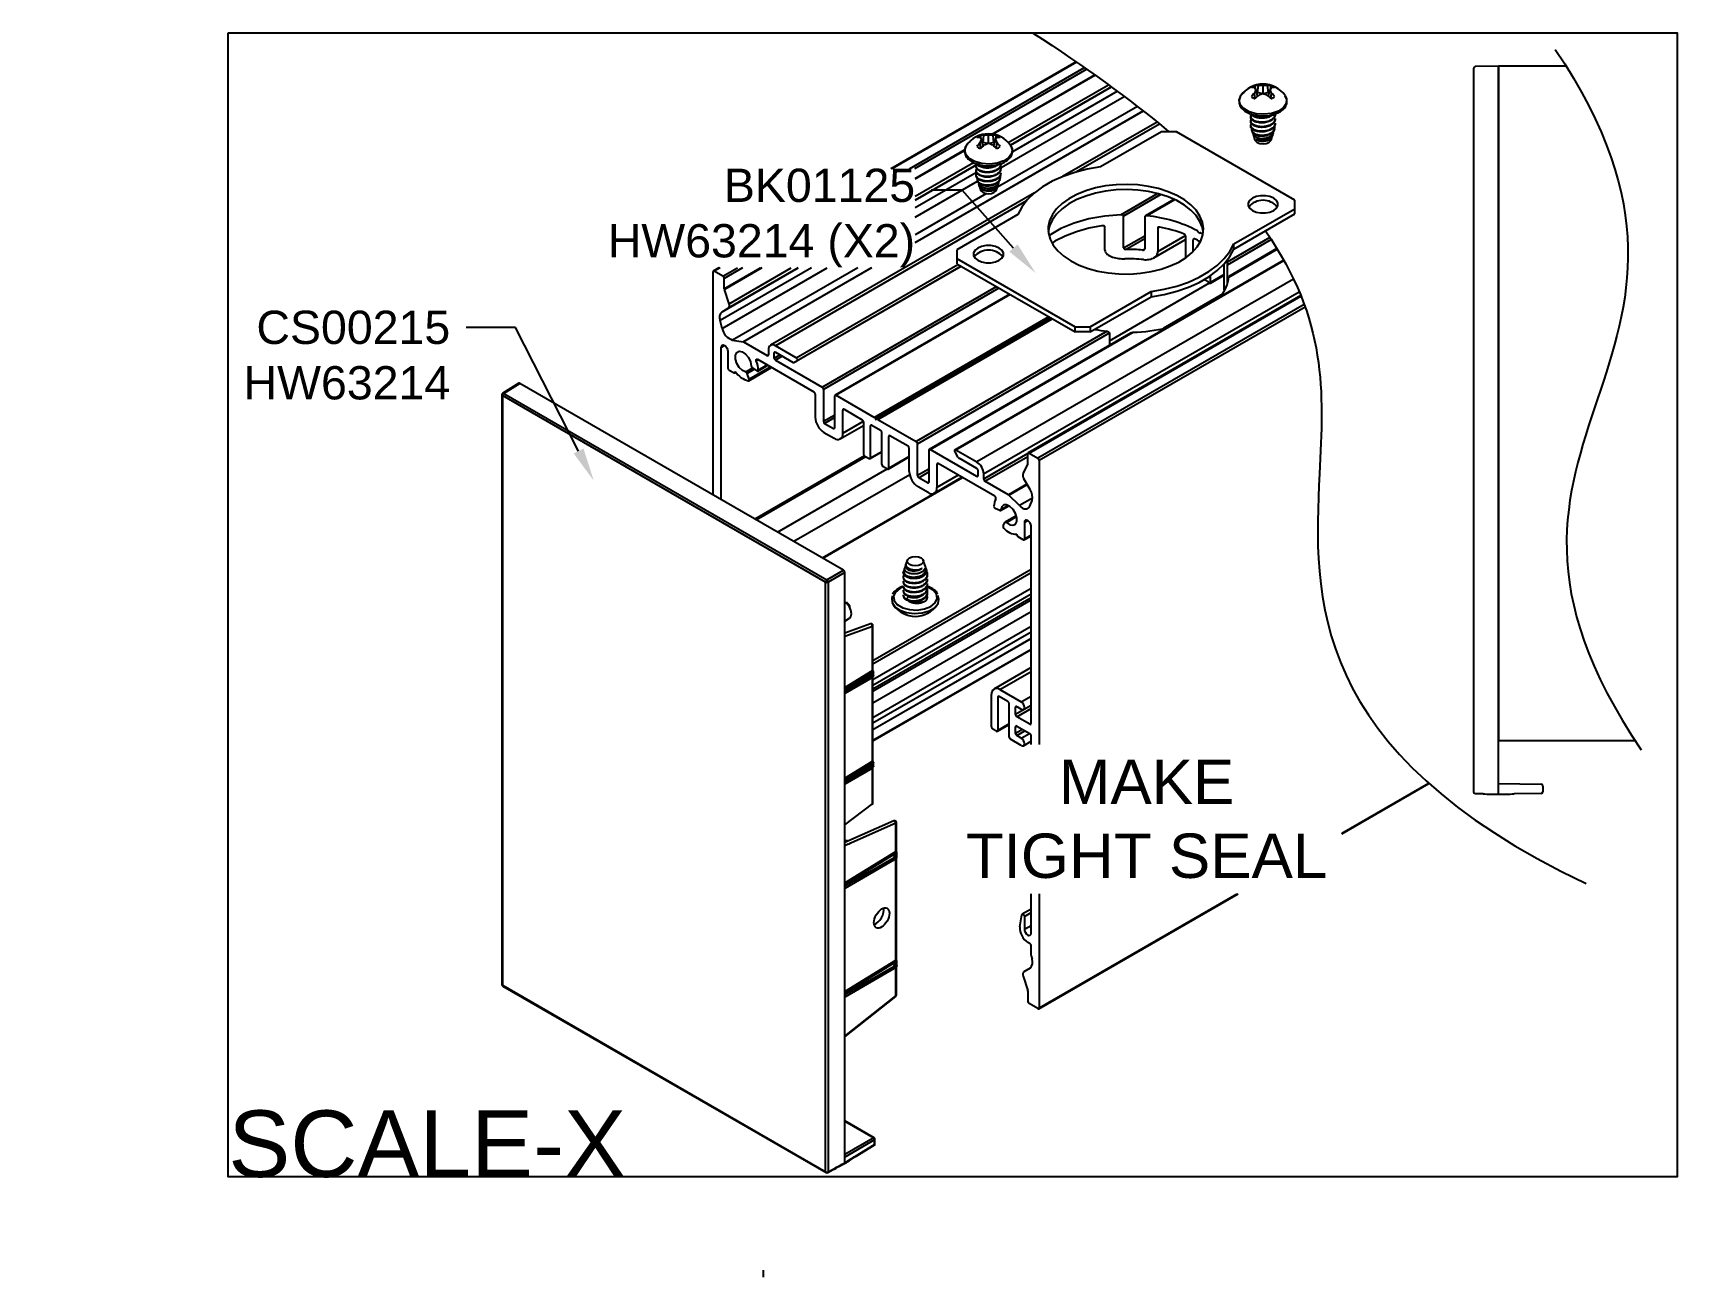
# Model space of a CAD drawing. Extents: x -1.1 to 8.16, y -7.01 to 0.
import ezdxf
from ezdxf import colors
from ezdxf.entities.mleader import LeaderData, LeaderLine
from ezdxf.math import Vec2, Vec3

# ---------------------------------------------------------------- set-up
doc = ezdxf.new("R2010")
doc.units = 0
doc.header["$LTSCALE"] = 0.5
doc.header["$MEASUREMENT"] = 0
for name, color, linetype in [('Brackets', 181, 'CONTINUOUS'), ('Dimension', 10, 'CONTINUOUS'), ('End Cap', 92, 'CONTINUOUS'), ('FAB DWG', 221, 'CONTINUOUS'), ('Hardware', 242, 'CONTINUOUS'), ('Housing', 150, 'CONTINUOUS')]:
    doc.layers.add(name, color=color, linetype=linetype)
doc.layers.add('Text-Unprinted', color=131, linetype='CONTINUOUS', plot=False)
doc.styles.add('LSAD_Standard', font='arial.ttf')

msp = doc.modelspace()

# ---------------------------------------------------------------- texts
at = {"layer": 'FAB DWG', "transparency": 16777216, "insert": (5.1747, -4.4308), "char_height": 0.25, "attachment_point": 5, "style": 'LSAD_Standard'}
msp.add_mtext_dynamic_manual_height_columns('\\A1;MAKE TIGHT SEAL', width=2.034107, gutter_width=16.875, heights=[0], dxfattribs=at)
at = {"layer": 'Text-Unprinted', "ltscale": 0.5, "transparency": 16777216, "style": 'LSAD_Standard'}
msp.add_attdef('SCALE-X', (0, -6.4478), 'XEffectiveScaleFactor', height=0.375, dxfattribs=at)

# ---------------------------------------------------------------- linework, layer by layer
at = {"layer": 'Brackets', "transparency": 16777216}
msp.add_line((3.0165, -7.0122), (3.0165, -6.9732), dxfattribs=at)
at = {"layer": 'Dimension', "transparency": 16777216}
msp.add_open_spline([(7.4777, -0.093), (8.0717, -0.9803), (7.72, -2.067), (7.3506, -3.1389), (7.9624, -4.0409)], degree=3, dxfattribs=at)
at = {"layer": 'End Cap', "linetype": 'Continuous', "lineweight": 25, "transparency": 16777216}
for p, q in [((7.0173, -0.2001), (7.0173, -4.2785)), ((7.1579, -0.1879), (7.0271, -0.1901)), ((7.1579, -0.1979), (7.1579, -0.1879)), ((7.1579, -4.29), (7.1579, -0.1979)), ((7.1579, -4.2308), (7.3981, -4.2349)), ((7.4079, -4.2449), (7.4079, -4.2766)), ((7.0707, -4.2892), (7.0271, -4.2885)), ((7.3981, -4.2866), (7.2452, -4.2892))]:
    msp.add_line(p, q, dxfattribs=at)
at = {"layer": 'End Cap', "transparency": 16777216}
for p, q in [((1.6378, -1.975), (1.5469, -2.0312)), ((1.6429, -1.9755), (1.552, -2.0317)), ((1.552, -2.0317), (3.3731, -3.083)), ((3.4672, -3.0286), (1.6429, -1.9755)), ((1.5422, -2.0398), (1.5422, -5.3632)), ((3.3662, -3.0951), (1.5451, -2.0438)), ((1.5451, -2.0438), (1.5451, -5.3673)), ((3.3731, -3.083), (3.4672, -3.0286)), ((3.4743, -3.0409), (3.3802, -3.0952)), ((3.4743, -6.3675), (3.4743, -3.0409)), ((3.3662, -6.4186), (3.3662, -3.0951)), ((3.3802, -3.0952), (3.3802, -6.4187)), ((3.4743, -3.3147), (3.501, -3.2985)), ((3.6192, -3.3313), (3.4743, -3.3839)), ((3.6298, -3.3447), (3.4743, -3.4012)), ((3.6298, -3.5943), (3.6298, -3.3447)), ((3.6326, -3.5903), (3.6326, -3.3407)), ((3.4743, -3.6897), (3.6298, -3.5943)), ((3.6278, -3.6053), (3.4743, -3.6995)), ((3.6227, -3.6224), (3.6278, -3.6053)), ((3.6331, -3.6108), (3.6281, -3.6279)), ((3.6352, -3.6219), (3.6352, -3.6033)), ((3.6355, -3.6226), (3.6355, -3.6018)), ((3.4743, -3.7081), (3.6227, -3.6224)), ((3.6298, -3.6326), (3.4743, -3.7232)), ((3.4743, -3.7211), (3.6234, -3.635)), ((3.6253, -3.6336), (3.6304, -3.6289)), ((3.6281, -3.6279), (3.6331, -3.6231)), ((3.6298, -4.1046), (3.6298, -3.6326)), ((3.6326, -4.1006), (3.6326, -3.6286)), ((3.6355, -3.6226), (3.6354, -3.6235)), ((3.4743, -4.2001), (3.6298, -4.1046)), ((3.6278, -4.1157), (3.4743, -4.2098)), ((3.4743, -4.2184), (3.6227, -4.1327)), ((3.6298, -4.143), (3.4743, -4.2335)), ((3.4743, -4.2314), (3.6234, -4.1454)), ((3.6227, -4.1327), (3.6278, -4.1157)), ((3.6253, -4.144), (3.6304, -4.1392)), ((3.6331, -4.1211), (3.6281, -4.1382)), ((3.6281, -4.1382), (3.6331, -4.1334)), ((3.6298, -4.3452), (3.6298, -4.143)), ((3.6326, -4.3412), (3.6326, -4.139)), ((3.6352, -4.1323), (3.6352, -4.1136)), ((3.6355, -4.1329), (3.6354, -4.1338)), ((3.6355, -4.1329), (3.6355, -4.1121)), ((3.4743, -4.4624), (3.6298, -4.3452)), ((3.7506, -4.441), (3.4743, -4.5631)), ((3.7618, -4.4541), (3.5116, -4.5647)), ((3.7618, -4.6129), (3.7618, -4.4541)), ((3.7646, -4.6089), (3.7646, -4.4501)), ((3.4795, -4.5538), (3.4743, -4.5566)), ((3.4843, -4.5544), (3.4743, -4.5598)), ((3.4932, -4.5729), (3.4743, -4.5812)), ((3.4743, -4.7893), (3.7618, -4.6129)), ((3.7598, -4.624), (3.4743, -4.7991)), ((3.4863, -4.5555), (3.4843, -4.5544)), ((3.4894, -4.5541), (3.4892, -4.554)), ((3.4894, -4.5542), (3.4895, -4.5541)), ((3.4932, -4.5729), (3.5116, -4.5623)), ((3.5113, -4.5621), (3.5116, -4.5623)), ((3.5116, -4.5623), (3.5116, -4.5647)), ((3.753, -4.6468), (3.7598, -4.624)), ((3.7652, -4.6294), (3.7584, -4.6523)), ((3.7672, -4.6447), (3.7672, -4.6219)), ((3.7675, -4.6432), (3.7675, -4.6204)), ((3.4743, -4.8077), (3.753, -4.6468)), ((3.7618, -4.6554), (3.4743, -4.8228)), ((3.4743, -4.8207), (3.7537, -4.6594)), ((3.7556, -4.6581), (3.7624, -4.6517)), ((3.7584, -4.6523), (3.7652, -4.6459)), ((3.7618, -5.2253), (3.7618, -4.6554)), ((3.7644, -4.6505), (3.7632, -4.6514)), ((3.7646, -5.2213), (3.7646, -4.6514)), ((3.4743, -5.4017), (3.7618, -5.2253)), ((3.7598, -5.2364), (3.4743, -5.4115)), ((3.4743, -5.4201), (3.753, -5.2592)), ((3.7618, -5.2678), (3.4743, -5.4352)), ((3.4743, -5.4331), (3.7537, -5.2719)), ((3.753, -5.2592), (3.7598, -5.2364)), ((3.7556, -5.2705), (3.7624, -5.2641)), ((3.7652, -5.2419), (3.7584, -5.2647)), ((3.7584, -5.2647), (3.7652, -5.2583)), ((3.7618, -5.4269), (3.7618, -5.2678)), ((3.7646, -5.4229), (3.7646, -5.2638)), ((3.7672, -5.2571), (3.7672, -5.2343)), ((3.7675, -5.2578), (3.7674, -5.2587)), ((3.7675, -5.2578), (3.7675, -5.2328)), ((1.5451, -5.3673), (3.3662, -6.4186)), ((1.5472, -5.3719), (3.3683, -6.4232)), ((3.4743, -5.6549), (3.7618, -5.4269)), ((3.4743, -5.6579), (3.7609, -5.4307)), ((3.639, -6.2264), (3.4743, -6.1313)), ((3.6341, -6.2268), (3.4743, -6.1346)), ((3.4743, -6.3191), (3.6341, -6.2268)), ((3.6412, -6.2391), (3.4743, -6.3354)), ((3.533, -6.3351), (3.6392, -6.2694)), ((3.5349, -6.3306), (3.6412, -6.2649)), ((3.6412, -6.2649), (3.6412, -6.2391)), ((3.644, -6.2609), (3.644, -6.2351)), ((3.378, -6.4233), (3.4093, -6.4065)), ((3.3802, -6.4187), (3.4115, -6.4018))]:
    msp.add_line(p, q, dxfattribs=at)
at = {"layer": 'End Cap', "transparency": 16777216, "flags": 128}
for points in [[(3.501, -3.2985), (3.5086, -3.2899), (3.512, -3.274), (3.5089, -3.2542), (3.4998, -3.2339), (3.4862, -3.2165), (3.4743, -3.2071)], [(3.6298, -3.3447), (3.6298, -3.3412), (3.6289, -3.3377), (3.627, -3.3345), (3.6246, -3.3322), (3.6219, -3.3311), (3.6194, -3.3312), (3.6192, -3.3313)], [(3.6355, -3.6018), (3.6354, -3.6026), (3.6352, -3.6033)], [(3.6234, -3.635), (3.6239, -3.6347), (3.6248, -3.6336), (3.6253, -3.6322), (3.6255, -3.6305), (3.6253, -3.6285), (3.6248, -3.6264), (3.6239, -3.6243), (3.6227, -3.6224)], [(3.6234, -4.1454), (3.6239, -4.145), (3.6248, -4.144), (3.6253, -4.1425), (3.6255, -4.1408), (3.6253, -4.1388), (3.6248, -4.1368), (3.6239, -4.1347), (3.6227, -4.1327)], [(3.6355, -4.1121), (3.6354, -4.1129), (3.6352, -4.1136)], [(3.7618, -4.4541), (3.7617, -4.4508), (3.7607, -4.4475), (3.7588, -4.4444), (3.7565, -4.4421), (3.7539, -4.4408), (3.7514, -4.4407), (3.7506, -4.441)], [(3.7675, -4.6204), (3.7674, -4.6212), (3.7672, -4.6219)], [(3.7537, -4.6594), (3.7542, -4.6591), (3.7551, -4.6581), (3.7556, -4.6566), (3.7558, -4.6549), (3.7556, -4.6529), (3.7551, -4.6508), (3.7542, -4.6488), (3.753, -4.6468)], [(3.7672, -4.6447), (3.7674, -4.644), (3.7675, -4.6432)], [(3.7537, -5.2719), (3.7542, -5.2715), (3.7551, -5.2705), (3.7556, -5.269), (3.7558, -5.2673), (3.7556, -5.2653), (3.7551, -5.2632), (3.7542, -5.2612), (3.753, -5.2592)], [(3.7675, -5.2328), (3.7674, -5.2336), (3.7672, -5.2343)], [(3.7609, -5.4307), (3.7618, -5.4293), (3.7618, -5.4269)]]:
    msp.add_lwpolyline(points, dxfattribs=at)
at = {"layer": 'End Cap', "linetype": 'Continuous', "lineweight": 25, "transparency": 16777216}
for centre, radius, start, end in [((7.0273, -0.2001), 0.01, 91, 180), ((7.3979, -4.2449), 0.01, 0, 89), ((7.0273, -4.2785), 0.01, 180, 269), ((7.1579, 0.71), 5, 269, 270), ((7.1579, 0.71), 5, 270, 271), ((7.3979, -4.2766), 0.01, 271, 0)]:
    msp.add_arc(centre, radius, start, end, dxfattribs=at)
at = {"layer": 'End Cap', "transparency": 16777216}
for centre, radius, start, end in [((1.5522, -2.0398), 0.01, 121.72906, 180), ((1.5605, -2.0445), 0.0154, 123.22971, 177.34769), ((1.5491, -2.0356), 0.00487, 53.48924, 117.32586), ((1.5469, -2.0394), 0.0048, 184.12934, 247.1908), ((3.3816, -3.0959), 0.0154, 123.22971, 177.34769), ((3.3733, -3.0815), 0.0154, 242.65648, 296.76622), ((3.3644, -3.0962), 0.0159, 3.52223, 56.47777), ((3.6226, -3.3407), 0.01, 0, 109.96692), ((3.6277, -3.3402), 0.00495, 295.38794, 354.63803), ((3.6247, -3.6137), 0.00892, 18.8581, 69.7412), ((3.6277, -3.5898), 0.00495, 295.38794, 354.63803), ((3.6289, -3.5937), 0.00676, 289.4116, 325.93186), ((3.6287, -3.6073), 0.00764, 31.77611, 70.78637), ((3.6255, -3.6018), 0.01, 0, 25.43012), ((3.6196, -3.6308), 0.00892, 18.8581, 69.7412), ((3.6184, -3.6264), 0.01, 299.99731, 313.35172), ((3.619, -3.627), 0.00911, 313.55572, 354.81852), ((3.6277, -3.6282), 0.00495, 295.39016, 354.61184), ((3.6241, -3.6223), 0.00911, 313.55572, 354.81852), ((3.6196, -4.1411), 0.00892, 18.8581, 69.7412), ((3.6184, -4.1367), 0.01, 299.99731, 313.35172), ((3.619, -4.1374), 0.00911, 313.55572, 354.81852), ((3.6247, -4.124), 0.00892, 18.8581, 69.7412), ((3.6277, -4.1002), 0.00495, 295.38794, 354.63803), ((3.6277, -4.1385), 0.00495, 295.39016, 354.61184), ((3.6241, -4.1326), 0.00911, 313.55572, 354.81852), ((3.6289, -4.1041), 0.00676, 289.4116, 325.93186), ((3.6287, -4.1177), 0.00764, 31.77611, 70.78637), ((3.6255, -4.1121), 0.01, 360, 25.43012), ((3.6226, -4.3412), 0.01, 306.891, 0), ((3.7546, -4.4501), 0.01, 0, 113.84425), ((3.7597, -4.4497), 0.00495, 295.38794, 354.63803), ((3.4842, -4.5626), 0.01, 60.00269, 118.26557), ((3.4814, -4.5584), 0.00494, 53.60191, 112.96519), ((3.4871, -4.5584), 0.0049, 65.02331, 124.94105), ((3.4898, -4.5506), 0.00602, 234.76065, 262.57757), ((3.7567, -4.6323), 0.00892, 18.8581, 69.7412), ((3.7597, -4.6085), 0.00495, 295.38794, 354.63803), ((3.7609, -4.6124), 0.00676, 289.4116, 325.93186), ((3.7607, -4.626), 0.00764, 31.77611, 70.78637), ((3.7575, -4.6204), 0.01, 0, 25.43012), ((3.7499, -4.6552), 0.00892, 18.8581, 69.7412), ((3.7487, -4.6508), 0.01, 299.99731, 313.35172), ((3.7493, -4.6515), 0.00911, 313.55572, 354.81852), ((3.7597, -4.651), 0.00495, 295.39005, 354.61312), ((3.7561, -4.6451), 0.00911, 313.55572, 354.81852), ((3.7573, -4.6433), 0.00998, 306.26174, 352.0508), ((3.7575, -4.6432), 0.01, 313.48798, 0), ((3.7499, -5.2676), 0.00892, 18.8581, 69.7412), ((3.7487, -5.2632), 0.01, 299.99731, 313.35172), ((3.7493, -5.2639), 0.00911, 313.55572, 354.81852), ((3.7567, -5.2447), 0.00892, 18.8581, 69.7412), ((3.7597, -5.2209), 0.00495, 295.38794, 354.63803), ((3.7597, -5.2634), 0.00495, 295.39016, 354.61184), ((3.7561, -5.2575), 0.00911, 313.55572, 354.81852), ((3.7609, -5.2248), 0.00676, 289.4116, 325.93186), ((3.7607, -5.2384), 0.00764, 31.77611, 70.78637), ((3.7575, -5.2328), 0.01, 0, 25.43012), ((1.5522, -5.3632), 0.01, 180, 240.00269), ((1.5469, -5.3629), 0.0048, 184.12934, 247.1908), ((1.55, -5.3678), 0.00494, 173.76303, 234.92479), ((3.7546, -5.4229), 0.01, 308.41378, 0), ((3.7597, -5.4224), 0.00495, 295.38794, 354.63803), ((3.6369, -6.2309), 0.00495, 65.36022, 124.60414), ((3.6263, -6.2395), 0.0149, 1.72152, 58.27848), ((3.634, -6.2351), 0.01, 0, 60.00269), ((3.634, -6.2609), 0.01, 301.72906, 0), ((3.6363, -6.2655), 0.00494, 307.03295, 6.40148), ((3.6391, -6.2346), 0.00495, 295.38794, 354.63803), ((3.6391, -6.2604), 0.00495, 295.38794, 354.63803), ((3.3733, -6.4049), 0.0154, 242.65648, 296.76622), ((3.3711, -6.4191), 0.00494, 173.76303, 234.92479), ((3.3733, -6.4145), 0.01, 240.00269, 298.26557), ((3.3752, -6.4192), 0.00501, 303.65664, 5.53018)]:
    msp.add_arc(centre, radius, start, end, dxfattribs=at)
for centre, major_axis, ratio, start_param, end_param in [((1.6429, -1.9836), (-0.005, 0.00866), 0.577206, 5.498021, 6.300635), ((3.4672, -3.0368), (-0.005, 0.00866), 0.577557, 3.927224, 5.497716), ((3.617, -3.6106), (0.0174, 0.0208), 0.197703, 5.129636, 5.398158), ((3.6368, -3.5985), (-0.00477, 0.0088), 0.574367, 0.800429, 1.448322), ((3.6266, -3.6121), (0.0091, 0.0285), 0.195013, 4.819739, 5.088261), ((3.6368, -3.6368), (-0.00497, 0.00868), 0.559977, 0.139434, 0.787326), ((3.6266, -3.6498), (0.009, 0.0278), 0.203621, 0.088417, 0.356939), ((3.617, -4.1209), (0.0174, 0.0208), 0.197703, 5.129636, 5.398158), ((3.6368, -4.1088), (-0.00477, 0.0088), 0.574367, 0.800429, 1.448322), ((3.6368, -4.1471), (-0.00497, 0.00868), 0.559977, 0.139434, 0.787326), ((3.6266, -4.1224), (0.0091, 0.0285), 0.195013, 4.819739, 5.088261), ((3.6266, -4.1601), (0.009, 0.0278), 0.203621, 0.088417, 0.356939), ((3.4255, -4.6038), (0.1224, 0.0697), 0.100237, 0.994874, 1.104514), ((3.486, -4.5689), (0.0612, 0.0348), 0.100237, 4.77332, 5.080249), ((3.749, -4.6292), (0.0174, 0.0208), 0.197703, 5.129636, 5.398158), ((3.7688, -4.6171), (-0.00477, 0.0088), 0.574367, 0.800429, 1.448322), ((3.7587, -4.6307), (0.0091, 0.0285), 0.195013, 4.819739, 5.088261), ((3.7688, -4.6596), (-0.00497, 0.00868), 0.559977, 0.139434, 0.787326), ((3.7587, -4.6726), (0.009, 0.0278), 0.203621, 0.088417, 0.356939), ((3.6486, -4.9691), (0.0321, 0.0536), 0.587369, 3.727373, 5.750379), ((3.749, -5.2416), (0.0174, 0.0208), 0.197703, 5.129636, 5.398158), ((3.7688, -5.2295), (-0.00477, 0.0088), 0.574367, 0.800429, 1.448322), ((3.7688, -5.272), (-0.00497, 0.00868), 0.559977, 0.139434, 0.787326), ((3.7587, -5.2431), (0.0091, 0.0285), 0.195013, 4.819739, 5.088261), ((3.7587, -5.285), (0.009, 0.0278), 0.203621, 0.088417, 0.356939), ((3.4742, -2.293), (2.5612, 4.283), 0.587369, 3.918493, 3.935981), ((3.4744, -2.2928), (2.4305, 4.3585), 0.567218, 3.918447, 3.935936)]:
    msp.add_ellipse(centre, major_axis=major_axis, ratio=ratio, start_param=start_param, end_param=end_param, dxfattribs=at)
msp.add_ellipse((3.6818, -4.9882), major_axis=(0.0304, 0.0546), ratio=0.567218, dxfattribs=at)
for points, knots in [([(3.5045, -3.2351), (3.5024, -3.2313), (3.497, -3.2215), (3.4889, -3.2124), (3.4834, -3.2096), (3.4832, -3.2095)], [0, 0, 0, 0, 0.376941, 0.976409, 1, 1, 1, 1]), ([(3.6345, -3.5975), (3.6342, -3.5968), (3.6334, -3.595), (3.6327, -3.5923), (3.6327, -3.5909), (3.6326, -3.5903)], [0, 0, 0, 0, 0.253446, 0.693627, 1, 1, 1, 1]), ([(3.6354, -3.6235), (3.6349, -3.6245), (3.6339, -3.6265), (3.6321, -3.628), (3.6312, -3.6286), (3.6312, -3.6286)], [0, 0, 0, 0, 0.516727, 0.980694, 1, 1, 1, 1]), ([(3.6326, -3.6286), (3.6327, -3.6281), (3.6328, -3.6272), (3.6328, -3.6272), (3.6328, -3.6272)], [0, 0, 0, 0, 0.541196, 1, 1, 1, 1]), ([(3.6352, -3.6219), (3.6352, -3.6219), (3.6353, -3.6224), (3.6354, -3.623), (3.6354, -3.6235)], [0, 0, 0, 0, 0.04087, 1, 1, 1, 1]), ([(3.6354, -4.1338), (3.6349, -4.1349), (3.6339, -4.1368), (3.6321, -4.1383), (3.6312, -4.1389), (3.6312, -4.1389)], [0, 0, 0, 0, 0.516727, 0.980694, 1, 1, 1, 1]), ([(3.6345, -4.1078), (3.6342, -4.1072), (3.6334, -4.1053), (3.6327, -4.1026), (3.6327, -4.1012), (3.6326, -4.1006)], [0, 0, 0, 0, 0.2534459, 0.6936273, 1, 1, 1, 1]), ([(3.6326, -4.139), (3.6327, -4.1385), (3.6328, -4.1376), (3.6328, -4.1376), (3.6328, -4.1376)], [0, 0, 0, 0, 0.541196, 1, 1, 1, 1]), ([(3.6352, -4.1323), (3.6352, -4.1323), (3.6353, -4.1328), (3.6354, -4.1333), (3.6354, -4.1338)], [0, 0, 0, 0, 0.04087, 1, 1, 1, 1]), ([(3.4863, -4.5555), (3.4868, -4.5554), (3.4878, -4.5549), (3.4885, -4.5545), (3.4888, -4.5543), (3.4892, -4.5541), (3.4893, -4.5541), (3.4894, -4.5542)], [0, 0, 0, 0, 0.209044, 0.504588, 0.555507, 0.610654, 1, 1, 1, 1]), ([(3.4925, -4.555), (3.4925, -4.555), (3.4919, -4.5551), (3.4904, -4.5548), (3.4895, -4.554), (3.4892, -4.5538)], [0, 0, 0, 0, 0.042589, 0.692082, 1, 1, 1, 1]), ([(3.7665, -4.6161), (3.7662, -4.6155), (3.7654, -4.6136), (3.7647, -4.6109), (3.7647, -4.6095), (3.7646, -4.6089)], [0, 0, 0, 0, 0.253446, 0.693627, 1, 1, 1, 1]), ([(3.7646, -4.6514), (3.7647, -4.651), (3.7647, -4.6501), (3.7648, -4.65), (3.7648, -4.65)], [0, 0, 0, 0, 0.416279, 1, 1, 1, 1]), ([(3.7674, -5.2587), (3.7669, -5.2597), (3.7659, -5.2617), (3.7641, -5.2632), (3.7632, -5.2638), (3.7632, -5.2638)], [0, 0, 0, 0, 0.516727, 0.980694, 1, 1, 1, 1]), ([(3.7665, -5.2285), (3.7662, -5.2279), (3.7654, -5.226), (3.7647, -5.2233), (3.7647, -5.2219), (3.7646, -5.2213)], [0, 0, 0, 0, 0.253446, 0.693627, 1, 1, 1, 1]), ([(3.7646, -5.2638), (3.7647, -5.2633), (3.7648, -5.2624), (3.7648, -5.2624), (3.7648, -5.2624)], [0, 0, 0, 0, 0.541196, 1, 1, 1, 1]), ([(3.7672, -5.2571), (3.7672, -5.2571), (3.7673, -5.2576), (3.7674, -5.2582), (3.7674, -5.2587)], [0, 0, 0, 0, 0.04087, 1, 1, 1, 1]), ([(3.4093, -6.4065), (3.4146, -6.4036), (3.4357, -6.3923), (3.4568, -6.3806), (3.4726, -6.3718)], [0, 0, 0, 0, 0.250002, 1, 1, 1, 1]), ([(3.4719, -6.3722), (3.477, -6.3692), (3.4974, -6.357), (3.5177, -6.3445), (3.533, -6.3351)], [0, 0, 0, 0, 0.250002, 1, 1, 1, 1]), ([(3.4743, -6.3675), (3.4742, -6.3683), (3.4741, -6.37), (3.4732, -6.3716), (3.4724, -6.3719), (3.4721, -6.3719)], [0, 0, 0, 0, 0.425063, 0.850125, 1, 1, 1, 1])]:
    msp.add_open_spline(points, degree=3, knots=knots, dxfattribs=at)
at = {"layer": 'Hardware', "transparency": 16777216}
for p, q in [((5.7872, -0.3698), (5.7819, -0.3392)), ((5.8002, -0.3567), (5.7916, -0.32)), ((5.8003, -0.3368), (5.7948, -0.3337)), ((5.8003, -0.3368), (5.8048, -0.2962)), ((5.8278, -0.3434), (5.8003, -0.3368)), ((5.8307, -0.3425), (5.8307, -0.2975)), ((5.861, -0.3368), (5.8335, -0.3434)), ((5.861, -0.3368), (5.8565, -0.2962)), ((5.8665, -0.3337), (5.861, -0.3368)), ((5.8611, -0.3567), (5.8697, -0.32)), ((5.8725, -0.317), (5.8761, -0.2966)), ((5.8741, -0.3698), (5.8794, -0.3392)), ((5.9548, -0.3532), (5.9561, -0.3551)), ((5.8997, -0.4604), (5.8997, -0.4572)), ((5.7617, -0.4699), (5.7617, -0.4731)), ((5.7617, -0.4955), (5.7617, -0.4987)), ((5.7678, -0.5503), (5.7708, -0.5595)), ((5.8947, -0.5466), (5.8966, -0.5409)), ((5.8997, -0.4859), (5.8997, -0.4827)), ((5.8997, -0.5114), (5.8997, -0.5082)), ((4.2404, -0.6505), (4.2352, -0.6199)), ((4.2534, -0.6373), (4.2449, -0.6006)), ((4.2535, -0.6175), (4.2481, -0.6143)), ((4.2535, -0.6175), (4.258, -0.5768)), ((4.281, -0.6241), (4.2535, -0.6175)), ((4.2839, -0.6231), (4.2839, -0.5781)), ((4.3142, -0.6175), (4.2867, -0.6241)), ((4.3142, -0.6175), (4.3097, -0.5768)), ((4.3197, -0.6143), (4.3142, -0.6175)), ((4.3143, -0.6373), (4.3229, -0.6006)), ((4.3257, -0.5976), (4.3293, -0.5773)), ((4.3273, -0.6505), (4.3326, -0.6199)), ((4.4081, -0.6338), (4.4094, -0.6358)), ((5.2579, -0.5572), (4.9144, -0.7555)), ((5.3428, -0.5572), (5.2579, -0.5572)), ((6.0092, -0.9419), (5.3428, -0.5572)), ((5.7748, -0.5717), (5.7855, -0.6041)), ((5.8759, -0.6041), (5.8826, -0.5836)), ((5.8852, -0.5757), (5.8896, -0.5623)), ((4.3529, -0.741), (4.3529, -0.7378)), ((4.2149, -0.7506), (4.2149, -0.7538)), ((4.2149, -0.7761), (4.2149, -0.7793)), ((4.221, -0.831), (4.224, -0.8401)), ((4.3479, -0.8273), (4.3498, -0.8215)), ((4.3529, -0.7665), (4.3529, -0.7633)), ((4.3529, -0.7921), (4.3529, -0.7889)), ((4.2281, -0.8524), (4.2387, -0.8847)), ((4.3291, -0.8847), (4.3358, -0.8643)), ((4.3384, -0.8563), (4.3428, -0.8429)), ((5.6657, -1.1892), (6.0092, -0.9909)), ((6.0092, -0.9909), (6.0092, -0.9419)), ((6.0092, -1.0202), (6.0092, -0.9909)), ((4.4488, -1.0243), (4.1053, -1.2226)), ((5.6657, -1.2185), (6.0092, -1.0202)), ((5.6657, -1.2185), (5.6657, -1.1892)), ((4.1053, -1.2226), (4.1053, -1.2715)), ((4.1053, -1.2715), (4.7718, -1.6563)), ((4.1053, -1.2715), (4.1053, -1.3009)), ((4.1053, -1.3009), (4.7718, -1.6856)), ((4.8566, -1.6563), (5.2001, -1.458)), ((5.2001, -1.458), (5.2001, -1.4873)), ((4.8566, -1.6856), (5.2001, -1.4873)), ((4.7718, -1.6563), (4.8566, -1.6563)), ((4.7718, -1.6856), (4.7718, -1.6563)), ((4.8566, -1.6563), (4.8566, -1.6856)), ((4.8566, -1.6856), (4.7718, -1.6856)), ((3.8067, -3.0315), (3.805, -3.0367)), ((3.8162, -3.0024), (3.812, -3.0153)), ((3.8261, -2.9722), (3.8189, -2.994)), ((3.8192, -3.0035), (3.8192, -3.0059)), ((3.9267, -3.0033), (3.9165, -2.9722)), ((3.9337, -3.0247), (3.9305, -3.0152)), ((3.8023, -3.0649), (3.8023, -3.0681)), ((3.8023, -3.0904), (3.8023, -3.0936)), ((3.8023, -3.116), (3.8023, -3.1192)), ((3.8023, -3.1415), (3.8023, -3.1447)), ((3.9403, -3.0809), (3.9403, -3.0777)), ((3.9403, -3.1064), (3.9403, -3.1032)), ((3.9403, -3.1319), (3.9403, -3.1287)), ((3.8023, -3.167), (3.8023, -3.1702)), ((3.8344, -3.1771), (3.8225, -3.1919)), ((3.9403, -3.1574), (3.9403, -3.1542))]:
    msp.add_line(p, q, dxfattribs=at)
at = {"layer": 'Hardware', "transparency": 16777216, "flags": 128}
for points in [[(5.9561, -0.3551), (5.9634, -0.3723), (5.9615, -0.3977), (5.9455, -0.4213), (5.9171, -0.4407), (5.8793, -0.4537), (5.8362, -0.4589), (5.7925, -0.4558), (5.7529, -0.4446), (5.7218, -0.4267), (5.7025, -0.4038), (5.697, -0.3786), (5.7061, -0.3538), (5.7065, -0.3532)], [(4.4094, -0.6358), (4.4166, -0.6529), (4.4148, -0.6783), (4.3987, -0.702), (4.3703, -0.7214), (4.3325, -0.7344), (4.2894, -0.7396), (4.2457, -0.7364), (4.2062, -0.7253), (4.175, -0.7073), (4.1557, -0.6845), (4.1502, -0.6593), (4.1593, -0.6344), (4.1597, -0.6338)], [(5.7855, -0.6041), (5.7882, -0.6093), (5.7981, -0.618)], [(5.7981, -0.618), (5.8131, -0.6237), (5.8307, -0.6257), (5.8483, -0.6237), (5.8632, -0.618), (5.8732, -0.6093), (5.8759, -0.6041)], [(4.9144, -0.7555), (4.8407, -0.7683), (4.7702, -0.7862), (4.7041, -0.809), (4.6434, -0.8364), (4.5889, -0.8678), (4.5416, -0.9029), (4.5021, -0.941), (4.471, -0.9817), (4.4488, -1.0243)], [(4.2387, -0.8847), (4.2414, -0.89), (4.2513, -0.8986)], [(4.2513, -0.8986), (4.2663, -0.9043), (4.2839, -0.9064), (4.3015, -0.9043), (4.3164, -0.8986), (4.3264, -0.89), (4.3291, -0.8847)], [(4.7479, -1.2853), (4.794, -1.3084), (4.8452, -1.3276), (4.9005, -1.3425), (4.9588, -1.3528), (5.0191, -1.3583), (5.0802, -1.3589), (5.1407, -1.3547), (5.1997, -1.3455), (5.2559, -1.3318), (5.3082, -1.3136), (5.3556, -1.2914), (5.3973, -1.2657), (5.4323, -1.2368), (5.46, -1.2054), (5.4799, -1.1721), (5.4915, -1.1375), (5.4947, -1.1023), (5.4894, -1.0672), (5.4756, -1.0329), (5.4538, -1), (5.4242, -0.9692), (5.3874, -0.941), (5.3443, -0.9161), (5.2955, -0.8949), (5.2422, -0.8778), (5.1852, -0.8652), (5.1257, -0.8573), (5.0649, -0.8542), (5.0039, -0.856), (4.944, -0.8628), (4.8863, -0.8742), (4.8319, -0.8902), (4.7819, -0.9105), (4.7373, -0.9345), (4.6989, -0.9619), (4.6674, -0.9921), (4.6436, -1.0245), (4.6278, -1.0585), (4.6204, -1.0935), (4.6214, -1.1287), (4.631, -1.1635), (4.6488, -1.1972), (4.6746, -1.2292), (4.7079, -1.2587), (4.7479, -1.2853)], [(5.494, -1.1214), (5.4894, -1.0965), (5.4756, -1.0622), (5.4538, -1.0293), (5.4242, -0.9985), (5.3874, -0.9703), (5.3443, -0.9454), (5.2955, -0.9242), (5.2422, -0.9071), (5.1852, -0.8945), (5.1257, -0.8866), (5.0649, -0.8835), (5.0039, -0.8854), (4.944, -0.8921), (4.8863, -0.9036), (4.8319, -0.9196), (4.7819, -0.9398), (4.7373, -0.9638), (4.6989, -0.9912), (4.6674, -1.0214), (4.6436, -1.0538), (4.6278, -1.0879), (4.6205, -1.1214)], [(5.7706, -1.0011), (5.7921, -1.0101), (5.8174, -1.0149), (5.844, -1.0149), (5.8692, -1.0101), (5.8908, -1.0011), (5.9064, -0.9887), (5.9146, -0.9741), (5.9146, -0.9587), (5.9064, -0.9441), (5.8908, -0.9317), (5.8692, -0.9227), (5.844, -0.9179), (5.8174, -0.9179), (5.7921, -0.9227), (5.7706, -0.9317), (5.7549, -0.9441), (5.7467, -0.9587), (5.7467, -0.9741), (5.7549, -0.9887), (5.7706, -1.0011)], [(4.2238, -1.2817), (4.2453, -1.2908), (4.2706, -1.2955), (4.2972, -1.2955), (4.3225, -1.2908), (4.344, -1.2817), (4.3596, -1.2693), (4.3678, -1.2547), (4.3678, -1.2394), (4.3596, -1.2248), (4.344, -1.2124), (4.3225, -1.2033), (4.2972, -1.1986), (4.2706, -1.1986), (4.2453, -1.2033), (4.2238, -1.2124), (4.2081, -1.2248), (4.1999, -1.2394), (4.1999, -1.2547), (4.2081, -1.2693), (4.2238, -1.2817)], [(5.2001, -1.458), (5.2738, -1.4452), (5.3443, -1.4272), (5.4104, -1.4044), (5.4711, -1.3771), (5.5256, -1.3457), (5.5729, -1.3106), (5.6124, -1.2724), (5.6435, -1.2318), (5.6657, -1.1892)], [(5.2001, -1.4873), (5.2738, -1.4745), (5.3443, -1.4565), (5.4104, -1.4337), (5.4711, -1.4064), (5.5256, -1.375), (5.5729, -1.3399), (5.6124, -1.3017), (5.6435, -1.2611), (5.6657, -1.2185)], [(3.9038, -2.996), (3.8889, -3.0017), (3.8713, -3.0037), (3.8537, -3.0017), (3.8387, -2.996), (3.8288, -2.9873), (3.8253, -2.9772), (3.8288, -2.967), (3.8387, -2.9584), (3.8537, -2.9526), (3.8713, -2.9506), (3.8889, -2.9526), (3.9038, -2.9584), (3.9138, -2.967), (3.9173, -2.9772), (3.9138, -2.9873), (3.9038, -2.996)], [(3.8029, -3.1216), (3.7836, -3.1307), (3.7589, -3.1511), (3.7478, -3.1751), (3.7515, -3.1998), (3.7697, -3.2224), (3.8002, -3.2399), (3.8392, -3.2504), (3.8821, -3.2526), (3.9237, -3.2462), (3.9589, -3.2319), (3.9836, -3.2116), (3.9948, -3.1876), (3.991, -3.1628), (3.9728, -3.1403), (3.9424, -3.1227), (3.9392, -3.1215)], [(3.7435, -3.1718), (3.7386, -3.185), (3.7404, -3.2104), (3.7564, -3.234), (3.7848, -3.2534), (3.8227, -3.2664), (3.8657, -3.2717), (3.9094, -3.2685), (3.949, -3.2573), (3.9801, -3.2394), (3.9994, -3.2165), (4.0049, -3.1913), (3.9982, -3.1701)], [(3.8237, -3.1935), (3.828, -3.198), (3.8344, -3.2026)]]:
    msp.add_lwpolyline(points, dxfattribs=at)
at = {"layer": 'Hardware', "transparency": 16777216}
for centre, radius, start, end in [((5.8307, -0.4392), 0.151, 34.69539, 145.30461), ((5.8122, -0.3662), 0.0746, 111.17161, 128.81077), ((5.7685, -0.3724), 0.0644, 77.95809, 92.73172), ((5.9252, -0.4677), 0.1924, 138.10287, 146.11493), ((5.8122, -0.3023), 0.0746, 231.18923, 248.82839), ((5.716, -0.3795), 0.0962, 38.19591, 46.75371), ((5.9348, -0.4042), 0.1661, 149.54306, 156.98565), ((5.7966, -0.37), 0.0742, 83.62756, 98.75599), ((6.0041, -0.572), 0.2965, 132.21698, 137.54846), ((5.8109, -0.4355), 0.1394, 81.86791, 92.51983), ((5.8978, -0.5559), 0.2237, 107.45448, 114.55237), ((5.8504, -0.4355), 0.1394, 87.48017, 98.13209), ((5.7636, -0.5559), 0.2237, 65.44763, 72.54552), ((5.8648, -0.37), 0.0742, 81.24401, 96.37244), ((5.6573, -0.572), 0.2965, 42.45154, 47.78302), ((5.9453, -0.3795), 0.0962, 133.24629, 141.80409), ((5.7265, -0.4042), 0.1661, 23.01435, 30.45694), ((5.8491, -0.3662), 0.0746, 51.18923, 68.82839), ((5.8491, -0.3023), 0.0746, 291.17161, 308.81077), ((5.8928, -0.3724), 0.0644, 87.26828, 102.04191), ((5.7362, -0.4677), 0.1924, 33.88507, 41.89713), ((4.2839, -0.7198), 0.151, 34.69539, 145.30461), ((4.2654, -0.6468), 0.0746, 111.17161, 128.81077), ((4.2217, -0.653), 0.0644, 77.95809, 92.73172), ((4.3784, -0.7484), 0.1924, 138.10287, 146.11493), ((4.2654, -0.5829), 0.0746, 231.18923, 248.82839), ((4.1692, -0.6601), 0.0962, 38.19591, 46.75371), ((4.388, -0.6848), 0.1661, 149.54306, 156.98565), ((4.2498, -0.6506), 0.0742, 83.62756, 98.75599), ((4.4573, -0.8527), 0.2965, 132.21698, 137.54846), ((4.2641, -0.7161), 0.1394, 81.86791, 92.51983), ((4.351, -0.8365), 0.2237, 107.45448, 114.55237), ((4.3036, -0.7161), 0.1394, 87.48017, 98.13209), ((4.2168, -0.8365), 0.2237, 65.44763, 72.54552), ((4.318, -0.6506), 0.0742, 81.24401, 96.37244), ((4.1105, -0.8527), 0.2965, 42.45154, 47.78302), ((4.3985, -0.6601), 0.0962, 133.24629, 141.80409), ((4.1797, -0.6848), 0.1661, 23.01435, 30.45694), ((4.3023, -0.6468), 0.0746, 51.18923, 68.82839), ((4.3023, -0.5829), 0.0746, 291.17161, 308.81077), ((4.346, -0.653), 0.0644, 87.26828, 102.04191), ((4.1894, -0.7484), 0.1924, 33.88507, 41.89713), ((5.8309, -0.5306), 0.0799, 240.75155, 295.36282), ((4.2841, -0.8113), 0.0799, 240.75155, 295.36282), ((5.8307, -1.0497), 0.1062, 40.22746, 139.77254), ((4.2839, -1.3303), 0.1062, 40.22746, 139.77254), ((3.871, -2.9465), 0.0799, 244.63132, 299.25526), ((3.8713, -3.1372), 0.151, 214.70028, 325.29972), ((3.9152, -3.1813), 0.025, 321.58471, 37.03833)]:
    msp.add_arc(centre, radius, start, end, dxfattribs=at)
for points, knots in [([(5.7264, -0.3338), (5.7251, -0.3345), (5.7136, -0.3411), (5.7018, -0.358), (5.6935, -0.3834), (5.6987, -0.409), (5.7153, -0.4317), (5.7418, -0.4503), (5.7766, -0.4628), (5.8054, -0.4687), (5.821, -0.4681), (5.823, -0.468)], [0, 0, 0, 0, 0.0186088, 0.1641351, 0.2911291, 0.4254508, 0.5576173, 0.6950227, 0.8370815, 0.9795225, 1, 1, 1, 1]), ([(5.7889, -0.3169), (5.7887, -0.3158), (5.7875, -0.3091), (5.7863, -0.3023), (5.7853, -0.2966)], [0, 0, 0, 0, 0.160299, 1, 1, 1, 1]), ([(5.823, -0.468), (5.8347, -0.4681), (5.8603, -0.4682), (5.8975, -0.4593), (5.9307, -0.4439), (5.954, -0.4231), (5.9661, -0.3984), (5.9668, -0.3744), (5.9585, -0.361), (5.9551, -0.3556)], [0, 0, 0, 0, 0.133436, 0.289698, 0.446963, 0.605898, 0.746971, 0.897236, 1, 1, 1, 1]), ([(5.8996, -0.4604), (5.8986, -0.4662), (5.8965, -0.4777), (5.8806, -0.4925), (5.8578, -0.5029), (5.8307, -0.5077), (5.8036, -0.5061), (5.7803, -0.4989), (5.7661, -0.4874), (5.76, -0.4777), (5.7617, -0.4732), (5.7617, -0.4731)], [0, 0, 0, 0, 0.125929, 0.250016, 0.374103, 0.501465, 0.623764, 0.750016, 0.876268, 0.998566, 1, 1, 1, 1]), ([(5.8996, -0.4572), (5.8986, -0.463), (5.8965, -0.4745), (5.8806, -0.4893), (5.8578, -0.4997), (5.8307, -0.5045), (5.8036, -0.5029), (5.7805, -0.4957), (5.7655, -0.4841), (5.7596, -0.4706), (5.764, -0.4625), (5.7661, -0.4587)], [0, 0, 0, 0, 0.114105, 0.226541, 0.338977, 0.454381, 0.565196, 0.679594, 0.793992, 0.904807, 1, 1, 1, 1]), ([(5.8871, -0.4589), (5.8847, -0.4614), (5.8778, -0.469), (5.8574, -0.4773), (5.8308, -0.4822), (5.8034, -0.4805), (5.781, -0.4733), (5.7671, -0.4641), (5.7652, -0.4576), (5.7647, -0.4557)], [0, 0, 0, 0, 0.086174, 0.253931, 0.426117, 0.591457, 0.762141, 0.932825, 1, 1, 1, 1]), ([(5.8807, -0.4618), (5.8803, -0.4623), (5.875, -0.4675), (5.8572, -0.4739), (5.8308, -0.4791), (5.8036, -0.4773), (5.7802, -0.4703), (5.7713, -0.4622), (5.7669, -0.4581)], [0, 0, 0, 0, 0.0163842, 0.2115655, 0.4118993, 0.6042675, 0.8028541, 1, 1, 1, 1]), ([(5.8996, -0.4859), (5.8986, -0.4917), (5.8965, -0.5033), (5.8806, -0.518), (5.8578, -0.5284), (5.8307, -0.5333), (5.8036, -0.5316), (5.7803, -0.5244), (5.7661, -0.5129), (5.76, -0.5032), (5.7617, -0.4987), (5.7617, -0.4987)], [0, 0, 0, 0, 0.125929, 0.250016, 0.374103, 0.501465, 0.623764, 0.750016, 0.876268, 0.998566, 1, 1, 1, 1]), ([(5.8996, -0.5114), (5.8986, -0.5172), (5.8965, -0.5288), (5.8806, -0.5435), (5.8578, -0.5539), (5.8307, -0.5588), (5.8036, -0.5571), (5.7803, -0.5499), (5.7661, -0.5384), (5.76, -0.5287), (5.7617, -0.5242), (5.7617, -0.5242)], [0, 0, 0, 0, 0.125929, 0.250016, 0.374103, 0.501465, 0.623764, 0.750016, 0.876268, 0.998566, 1, 1, 1, 1]), ([(5.8996, -0.4827), (5.8986, -0.4885), (5.8965, -0.5001), (5.8806, -0.5148), (5.8578, -0.5252), (5.8307, -0.5301), (5.8036, -0.5284), (5.7805, -0.5212), (5.7655, -0.5096), (5.7596, -0.4961), (5.764, -0.488), (5.7661, -0.4842)], [0, 0, 0, 0, 0.114105, 0.226541, 0.338977, 0.454381, 0.565196, 0.679594, 0.793992, 0.904807, 1, 1, 1, 1]), ([(5.8996, -0.5082), (5.8986, -0.514), (5.8965, -0.5256), (5.8806, -0.5403), (5.8578, -0.5508), (5.8307, -0.5556), (5.8036, -0.5539), (5.7805, -0.5467), (5.7655, -0.5352), (5.7596, -0.5217), (5.764, -0.5135), (5.7661, -0.5097)], [0, 0, 0, 0, 0.114105, 0.226541, 0.338977, 0.454381, 0.565196, 0.679594, 0.793992, 0.904807, 1, 1, 1, 1]), ([(5.7683, -0.5389), (5.768, -0.5394), (5.7655, -0.5434), (5.7676, -0.5518), (5.7751, -0.5624), (5.7897, -0.5707), (5.8088, -0.5759), (5.8307, -0.5771), (5.8529, -0.5739), (5.8728, -0.5666), (5.8882, -0.5559), (5.8969, -0.5426), (5.8994, -0.5313), (5.8965, -0.5253), (5.8958, -0.5238)], [0, 0, 0, 0, 0.013832, 0.106811, 0.199678, 0.294132, 0.388835, 0.483454, 0.579421, 0.675847, 0.772213, 0.869693, 0.96784, 1, 1, 1, 1]), ([(5.894, -0.5464), (5.8928, -0.5499), (5.8899, -0.558), (5.8772, -0.5689), (5.859, -0.5777), (5.8377, -0.5826), (5.816, -0.5832), (5.7962, -0.5796), (5.7812, -0.5727), (5.7726, -0.5653), (5.7718, -0.5605), (5.7716, -0.5592)], [0, 0, 0, 0, 0.092827, 0.219103, 0.345319, 0.468376, 0.591571, 0.714714, 0.834915, 0.955029, 1, 1, 1, 1]), ([(4.1796, -0.6144), (4.1783, -0.6152), (4.1668, -0.6218), (4.155, -0.6387), (4.1467, -0.6641), (4.1519, -0.6897), (4.1685, -0.7123), (4.195, -0.7309), (4.2298, -0.7434), (4.2586, -0.7494), (4.2742, -0.7487), (4.2762, -0.7486)], [0, 0, 0, 0, 0.0186088, 0.1641351, 0.2911291, 0.4254508, 0.5576173, 0.6950227, 0.8370815, 0.9795225, 1, 1, 1, 1]), ([(4.2421, -0.5976), (4.2419, -0.5965), (4.2407, -0.5897), (4.2395, -0.5829), (4.2385, -0.5773)], [0, 0, 0, 0, 0.160299, 1, 1, 1, 1]), ([(4.2762, -0.7486), (4.288, -0.7487), (4.3135, -0.7488), (4.3508, -0.7399), (4.3839, -0.7245), (4.4072, -0.7037), (4.4193, -0.679), (4.4201, -0.655), (4.4117, -0.6417), (4.4083, -0.6363)], [0, 0, 0, 0, 0.133436, 0.289698, 0.446963, 0.605898, 0.746971, 0.897236, 1, 1, 1, 1]), ([(5.7752, -0.5716), (5.7752, -0.572), (5.7754, -0.5757), (5.7818, -0.5823), (5.794, -0.5896), (5.8113, -0.5941), (5.8307, -0.5951), (5.8504, -0.5921), (5.8684, -0.5855), (5.8816, -0.5758), (5.8887, -0.5675), (5.8892, -0.5627), (5.8892, -0.5622)], [0, 0, 0, 0, 0.014888, 0.132648, 0.252677, 0.373069, 0.493329, 0.615512, 0.738359, 0.861115, 0.985452, 1, 1, 1, 1]), ([(5.8844, -0.5755), (5.8838, -0.5777), (5.8821, -0.584), (5.8727, -0.5932), (5.858, -0.6014), (5.8401, -0.6065), (5.8217, -0.6079), (5.8044, -0.6057), (5.796, -0.6021), (5.7919, -0.6003)], [0, 0, 0, 0, 0.08427, 0.241288, 0.398255, 0.551499, 0.704037, 0.856546, 1, 1, 1, 1]), ([(5.8651, -0.6028), (5.8693, -0.6), (5.8776, -0.5945), (5.8809, -0.5872), (5.8825, -0.5836)], [0, 0, 0, 0, 0.510845, 1, 1, 1, 1]), ([(4.3528, -0.741), (4.3518, -0.7468), (4.3497, -0.7584), (4.3338, -0.7731), (4.311, -0.7835), (4.2839, -0.7884), (4.2568, -0.7867), (4.2336, -0.7795), (4.2193, -0.768), (4.2132, -0.7583), (4.2149, -0.7538), (4.2149, -0.7538)], [0, 0, 0, 0, 0.125929, 0.250016, 0.374103, 0.501465, 0.623764, 0.750016, 0.876268, 0.998566, 1, 1, 1, 1]), ([(4.3528, -0.7378), (4.3518, -0.7436), (4.3497, -0.7552), (4.3338, -0.7699), (4.311, -0.7804), (4.2839, -0.7852), (4.2568, -0.7835), (4.2337, -0.7763), (4.2187, -0.7648), (4.2128, -0.7513), (4.2172, -0.7431), (4.2193, -0.7393)], [0, 0, 0, 0, 0.114105, 0.226541, 0.338977, 0.454381, 0.565196, 0.679594, 0.793992, 0.904807, 1, 1, 1, 1]), ([(4.3403, -0.7395), (4.338, -0.7421), (4.331, -0.7496), (4.3106, -0.7579), (4.284, -0.7629), (4.2567, -0.7612), (4.2342, -0.754), (4.2203, -0.7448), (4.2185, -0.7382), (4.2179, -0.7364)], [0, 0, 0, 0, 0.086174, 0.253931, 0.426117, 0.591457, 0.762141, 0.932825, 1, 1, 1, 1]), ([(4.3339, -0.7425), (4.3335, -0.7429), (4.3282, -0.7481), (4.3104, -0.7546), (4.284, -0.7597), (4.2569, -0.7579), (4.2334, -0.751), (4.2245, -0.7428), (4.2201, -0.7387)], [0, 0, 0, 0, 0.0163842, 0.2115655, 0.4118993, 0.6042675, 0.8028541, 1, 1, 1, 1]), ([(4.3528, -0.7665), (4.3518, -0.7723), (4.3497, -0.7839), (4.3338, -0.7986), (4.311, -0.8091), (4.2839, -0.8139), (4.2568, -0.8122), (4.2336, -0.805), (4.2193, -0.7935), (4.2132, -0.7838), (4.2149, -0.7794), (4.2149, -0.7793)], [0, 0, 0, 0, 0.125929, 0.250016, 0.374103, 0.501465, 0.623764, 0.750016, 0.876268, 0.998566, 1, 1, 1, 1]), ([(4.3528, -0.792), (4.3518, -0.7979), (4.3497, -0.8094), (4.3338, -0.8242), (4.311, -0.8346), (4.2839, -0.8394), (4.2568, -0.8377), (4.2336, -0.8306), (4.2193, -0.819), (4.2132, -0.8094), (4.2149, -0.8049), (4.2149, -0.8048)], [0, 0, 0, 0, 0.125929, 0.250016, 0.374103, 0.501465, 0.623764, 0.750016, 0.876268, 0.998566, 1, 1, 1, 1]), ([(4.3528, -0.7633), (4.3518, -0.7692), (4.3497, -0.7807), (4.3338, -0.7955), (4.311, -0.8059), (4.2839, -0.8107), (4.2568, -0.809), (4.2337, -0.8019), (4.2187, -0.7903), (4.2128, -0.7768), (4.2172, -0.7686), (4.2193, -0.7649)], [0, 0, 0, 0, 0.114105, 0.226541, 0.338977, 0.454381, 0.565196, 0.679594, 0.793992, 0.904807, 1, 1, 1, 1]), ([(4.3528, -0.7889), (4.3518, -0.7947), (4.3497, -0.8062), (4.3338, -0.821), (4.311, -0.8314), (4.2839, -0.8362), (4.2568, -0.8345), (4.2337, -0.8274), (4.2187, -0.8158), (4.2128, -0.8023), (4.2172, -0.7941), (4.2193, -0.7904)], [0, 0, 0, 0, 0.114105, 0.226541, 0.338977, 0.454381, 0.565196, 0.679594, 0.793992, 0.904807, 1, 1, 1, 1]), ([(4.2215, -0.8195), (4.2212, -0.8201), (4.2187, -0.8241), (4.2208, -0.8325), (4.2283, -0.843), (4.2429, -0.8513), (4.2621, -0.8565), (4.2839, -0.8577), (4.3061, -0.8545), (4.326, -0.8472), (4.3414, -0.8365), (4.3501, -0.8233), (4.3527, -0.8119), (4.3497, -0.8059), (4.349, -0.8044)], [0, 0, 0, 0, 0.013832, 0.106811, 0.199678, 0.294132, 0.388835, 0.483454, 0.579421, 0.675847, 0.772213, 0.869693, 0.96784, 1, 1, 1, 1]), ([(4.3472, -0.827), (4.346, -0.8305), (4.3431, -0.8387), (4.3304, -0.8495), (4.3123, -0.8583), (4.2909, -0.8633), (4.2692, -0.8638), (4.2494, -0.8602), (4.2344, -0.8533), (4.2258, -0.846), (4.225, -0.8412), (4.2248, -0.8399)], [0, 0, 0, 0, 0.092827, 0.219103, 0.345319, 0.468376, 0.591571, 0.714714, 0.834915, 0.955029, 1, 1, 1, 1]), ([(4.2284, -0.8523), (4.2284, -0.8527), (4.2286, -0.8564), (4.235, -0.8629), (4.2473, -0.8702), (4.2645, -0.8747), (4.2839, -0.8757), (4.3037, -0.8727), (4.3216, -0.8661), (4.3348, -0.8564), (4.3419, -0.8481), (4.3424, -0.8433), (4.3424, -0.8428)], [0, 0, 0, 0, 0.014888, 0.132648, 0.252677, 0.373069, 0.493329, 0.615512, 0.738359, 0.861115, 0.985452, 1, 1, 1, 1]), ([(4.3376, -0.8561), (4.337, -0.8583), (4.3353, -0.8647), (4.3259, -0.8738), (4.3112, -0.8821), (4.2933, -0.8872), (4.2749, -0.8885), (4.2576, -0.8864), (4.2492, -0.8827), (4.2451, -0.881)], [0, 0, 0, 0, 0.08427, 0.241288, 0.398255, 0.551499, 0.704037, 0.856546, 1, 1, 1, 1]), ([(4.3183, -0.8835), (4.3225, -0.8806), (4.3308, -0.8751), (4.3341, -0.8678), (4.3357, -0.8642)], [0, 0, 0, 0, 0.510845, 1, 1, 1, 1]), ([(3.807, -3.0525), (3.8048, -3.0566), (3.8001, -3.0653), (3.806, -3.0789), (3.8212, -3.0906), (3.8442, -3.0979), (3.8712, -3.0993), (3.8984, -3.0947), (3.9213, -3.0843), (3.9368, -3.0693), (3.9417, -3.0523), (3.9388, -3.0381), (3.9313, -3.0315), (3.9293, -3.0297)], [0, 0, 0, 0, 0.0869125, 0.1859396, 0.2824198, 0.3788999, 0.477927, 0.5730167, 0.6711801, 0.7693436, 0.8644332, 0.9634603, 1, 1, 1, 1]), ([(3.8023, -3.0681), (3.8034, -3.0728), (3.8054, -3.0821), (3.8214, -3.0938), (3.8442, -3.1011), (3.8713, -3.1025), (3.8983, -3.0979), (3.9216, -3.0874), (3.9358, -3.0725), (3.942, -3.061), (3.9402, -3.0554), (3.9402, -3.0554)], [0, 0, 0, 0, 0.125929, 0.250016, 0.374103, 0.501465, 0.623764, 0.750016, 0.876268, 0.998566, 1, 1, 1, 1]), ([(3.9331, -3.0249), (3.9336, -3.0259), (3.9364, -3.0313), (3.9344, -3.0417), (3.9268, -3.0545), (3.9123, -3.0654), (3.8931, -3.0729), (3.8712, -3.0763), (3.849, -3.0756), (3.8292, -3.0707), (3.8137, -3.0622), (3.8051, -3.0515), (3.8024, -3.0424), (3.8051, -3.0378), (3.8056, -3.0369)], [0, 0, 0, 0, 0.021922, 0.115083, 0.208132, 0.30277, 0.397659, 0.492463, 0.588618, 0.685232, 0.781787, 0.879458, 0.977797, 1, 1, 1, 1]), ([(3.8122, -3.0238), (3.8104, -3.0257), (3.8053, -3.031), (3.8051, -3.0411), (3.8114, -3.0517), (3.8246, -3.0606), (3.8429, -3.0662), (3.8642, -3.0677), (3.8859, -3.065), (3.9057, -3.0583), (3.9211, -3.0479), (3.9303, -3.0353), (3.9333, -3.024), (3.9306, -3.0175), (3.9297, -3.0154)], [0, 0, 0, 0, 0.053168, 0.147791, 0.240162, 0.332676, 0.425145, 0.5153, 0.605557, 0.695775, 0.783838, 0.871837, 0.959805, 1, 1, 1, 1]), ([(3.9261, -3.0035), (3.9266, -3.0044), (3.9291, -3.0093), (3.9274, -3.0186), (3.9206, -3.0301), (3.9077, -3.0399), (3.8907, -3.0468), (3.8712, -3.05), (3.8514, -3.0495), (3.8337, -3.0453), (3.8199, -3.0378), (3.8121, -3.0284), (3.8097, -3.0204), (3.8121, -3.0163), (3.8125, -3.0155)], [0, 0, 0, 0, 0.022003, 0.114855, 0.20757, 0.302071, 0.396858, 0.49154, 0.587737, 0.684457, 0.781105, 0.878998, 0.977649, 1, 1, 1, 1]), ([(3.8192, -2.9977), (3.8187, -2.9981), (3.8152, -3.0013), (3.8147, -3.0086), (3.8187, -3.0175), (3.829, -3.0252), (3.844, -3.0304), (3.8618, -3.032), (3.8803, -3.0301), (3.8975, -3.025), (3.906, -3.019), (3.9101, -3.0161)], [0, 0, 0, 0, 0.021393, 0.14935, 0.274142, 0.398604, 0.523024, 0.644494, 0.765404, 0.886291, 1, 1, 1, 1]), ([(3.8368, -3.0186), (3.8326, -3.0165), (3.8243, -3.0123), (3.8186, -3.0038), (3.817, -2.9973), (3.819, -2.9942), (3.8191, -2.9941)], [0, 0, 0, 0, 0.325062, 0.650988, 0.978672, 1, 1, 1, 1]), ([(3.8192, -3.0059), (3.82, -3.0093), (3.8215, -3.0161), (3.8336, -3.0245), (3.8508, -3.0297), (3.8712, -3.0303), (3.8917, -3.0265), (3.9041, -3.0206), (3.9094, -3.0166), (3.9101, -3.0161)], [0, 0, 0, 0, 0.164068, 0.325703, 0.487337, 0.653273, 0.81256, 0.977037, 1, 1, 1, 1]), ([(3.7781, -3.1302), (3.7732, -3.1334), (3.7588, -3.1428), (3.746, -3.1546), (3.7433, -3.1639), (3.7432, -3.1641)], [0, 0, 0, 0, 0.33582, 0.979479, 1, 1, 1, 1]), ([(3.8026, -3.12), (3.7968, -3.1218), (3.7879, -3.1246), (3.7806, -3.1287), (3.7781, -3.1302)], [0, 0, 0, 0, 0.6561753, 1, 1, 1, 1]), ([(3.8023, -3.0904), (3.8034, -3.0951), (3.8054, -3.1044), (3.8214, -3.1161), (3.8442, -3.1235), (3.8713, -3.1248), (3.8983, -3.1203), (3.9216, -3.1097), (3.9358, -3.0949), (3.942, -3.0833), (3.9402, -3.0778), (3.9402, -3.0777)], [0, 0, 0, 0, 0.125929, 0.250016, 0.374103, 0.501465, 0.623764, 0.750016, 0.876268, 0.998566, 1, 1, 1, 1]), ([(3.8023, -3.0936), (3.8034, -3.0983), (3.8054, -3.1076), (3.8214, -3.1193), (3.8442, -3.1267), (3.8713, -3.128), (3.8983, -3.1234), (3.9216, -3.1129), (3.9358, -3.0981), (3.942, -3.0865), (3.9402, -3.081), (3.9402, -3.0809)], [0, 0, 0, 0, 0.125929, 0.250016, 0.374103, 0.501465, 0.623764, 0.750016, 0.876268, 0.998566, 1, 1, 1, 1]), ([(3.8023, -3.116), (3.8034, -3.1207), (3.8054, -3.13), (3.8214, -3.1416), (3.8442, -3.149), (3.8713, -3.1503), (3.8983, -3.1458), (3.9216, -3.1353), (3.9358, -3.1204), (3.942, -3.1089), (3.9402, -3.1033), (3.9402, -3.1032)], [0, 0, 0, 0, 0.125929, 0.250016, 0.374103, 0.501465, 0.623764, 0.750016, 0.876268, 0.998566, 1, 1, 1, 1]), ([(3.8023, -3.1191), (3.8034, -3.1238), (3.8054, -3.1332), (3.8214, -3.1448), (3.8442, -3.1522), (3.8713, -3.1535), (3.8983, -3.149), (3.9216, -3.1385), (3.9358, -3.1236), (3.942, -3.112), (3.9402, -3.1065), (3.9402, -3.1064)], [0, 0, 0, 0, 0.125929, 0.250016, 0.374103, 0.501465, 0.623764, 0.750016, 0.876268, 0.998566, 1, 1, 1, 1]), ([(3.8023, -3.1415), (3.8034, -3.1462), (3.8054, -3.1555), (3.8214, -3.1671), (3.8442, -3.1745), (3.8713, -3.1758), (3.8983, -3.1713), (3.9216, -3.1608), (3.9358, -3.1459), (3.942, -3.1344), (3.9402, -3.1288), (3.9402, -3.1287)], [0, 0, 0, 0, 0.125929, 0.250016, 0.374103, 0.501465, 0.623764, 0.750016, 0.876268, 0.998566, 1, 1, 1, 1]), ([(3.8023, -3.1447), (3.8034, -3.1494), (3.8054, -3.1587), (3.8214, -3.1703), (3.8442, -3.1777), (3.8713, -3.179), (3.8983, -3.1745), (3.9216, -3.164), (3.9358, -3.1491), (3.942, -3.1376), (3.9402, -3.132), (3.9402, -3.1319)], [0, 0, 0, 0, 0.125929, 0.250016, 0.374103, 0.501465, 0.623764, 0.750016, 0.876268, 0.998566, 1, 1, 1, 1]), ([(3.8225, -3.1919), (3.8295, -3.1947), (3.8439, -3.2002), (3.8713, -3.2013), (3.8983, -3.1968), (3.9213, -3.1863), (3.9368, -3.1713), (3.9416, -3.1544), (3.9395, -3.1412), (3.9333, -3.1356), (3.9324, -3.1347)], [0, 0, 0, 0, 0.138271, 0.280192, 0.416471, 0.557154, 0.697838, 0.834116, 0.976037, 1, 1, 1, 1]), ([(3.9972, -3.1626), (3.9958, -3.1595), (3.9907, -3.1482), (3.9703, -3.1331), (3.9504, -3.1211), (3.9372, -3.1182), (3.9367, -3.118)], [0, 0, 0, 0, 0.1544257, 0.5593303, 0.9823585, 1, 1, 1, 1]), ([(3.8023, -3.167), (3.8033, -3.1717), (3.8051, -3.1812), (3.8167, -3.1884), (3.8225, -3.1919)], [0, 0, 0, 0, 0.503684, 1, 1, 1, 1]), ([(3.8023, -3.1702), (3.8033, -3.1749), (3.8051, -3.1844), (3.8167, -3.1916), (3.8225, -3.1951)], [0, 0, 0, 0, 0.503684, 1, 1, 1, 1]), ([(3.8225, -3.1951), (3.8295, -3.1979), (3.8438, -3.2034), (3.8713, -3.2045), (3.8983, -3.2), (3.9216, -3.1895), (3.9358, -3.1746), (3.942, -3.1631), (3.9402, -3.1575), (3.9402, -3.1574)], [0, 0, 0, 0, 0.165453, 0.335273, 0.498341, 0.666681, 0.83502, 0.998088, 1, 1, 1, 1]), ([(3.8344, -3.1771), (3.8398, -3.179), (3.8506, -3.1829), (3.8714, -3.1834), (3.8914, -3.1795), (3.9059, -3.1735), (3.9106, -3.1683), (3.9117, -3.1671)], [0, 0, 0, 0, 0.229896, 0.465911, 0.692468, 0.926408, 1, 1, 1, 1]), ([(3.8344, -3.2026), (3.8398, -3.2045), (3.8506, -3.2084), (3.8714, -3.2089), (3.8914, -3.205), (3.9059, -3.199), (3.9106, -3.1938), (3.9117, -3.1926)], [0, 0, 0, 0, 0.229896, 0.465911, 0.692468, 0.926408, 1, 1, 1, 1]), ([(3.9348, -3.1969), (3.9305, -3.2003), (3.9219, -3.2073), (3.9025, -3.2138), (3.881, -3.2165), (3.8603, -3.2144), (3.8444, -3.2093), (3.8374, -3.2045), (3.8344, -3.2026)], [0, 0, 0, 0, 0.184344, 0.368466, 0.552063, 0.728877, 0.88749, 1, 1, 1, 1]), ([(3.9348, -3.1969), (3.9376, -3.1912), (3.9426, -3.1813), (3.9382, -3.1713), (3.9362, -3.1669)], [0, 0, 0, 0, 0.567075, 1, 1, 1, 1])]:
    msp.add_open_spline(points, degree=3, knots=knots, dxfattribs=at)
at = {"layer": 'Housing', "transparency": 16777216}
for p, q in [((4.7771, -0.1627), (3.7332, -0.7653)), ((4.7798, -0.1645), (3.7391, -0.7653)), ((3.838, -0.7653), (4.8248, -0.1957)), ((4.8376, -0.2046), (3.8663, -0.7653)), ((4.3049, -0.5702), (4.8829, -0.2365)), ((4.8862, -0.2388), (4.3106, -0.5711)), ((4.3559, -0.7579), (5.0489, -0.3578)), ((4.3953, -0.6178), (4.9599, -0.2919)), ((4.9774, -0.3046), (4.4078, -0.6334)), ((4.4078, -0.6334), (4.9774, -0.3046)), ((5.0103, -0.3289), (4.4189, -0.6703)), ((3.8705, -1.1814), (5.1554, -0.4397)), ((5.1571, -0.441), (3.8705, -1.1837)), ((5.1233, -0.4146), (4.3338, -0.8704)), ((5.2342, -0.5027), (4.7016, -0.8102)), ((5.2476, -0.5136), (4.7793, -0.7839)), ((3.8705, -0.821), (4.1493, -0.66)), ((4.1489, -0.6645), (3.8705, -0.8252)), ((3.8705, -0.9208), (4.199, -0.7312)), ((4.2347, -0.7333), (4.22, -0.7418)), ((4.2171, -0.7435), (3.8705, -0.9436)), ((3.8705, -0.9436), (4.2171, -0.7435)), ((4.216, -0.7875), (3.8705, -0.9869)), ((4.5435, -0.9014), (3.0553, -1.7605)), ((3.8705, -1.0381), (4.2224, -0.835)), ((4.2735, -0.9052), (3.8705, -1.1378)), ((5.0304, -1.0247), (5.2363, -0.9059)), ((5.2552, -0.9113), (5.0452, -1.0325)), ((4.4981, -0.9463), (3.0828, -1.7633)), ((5.329, -0.9388), (5.1677, -1.0319)), ((5.3323, -0.9402), (5.176, -1.0305)), ((5.8692, -1.1528), (5.6286, -1.2917)), ((5.6308, -1.3068), (5.877, -1.1647)), ((5.9475, -1.2811), (4.0955, -2.3502)), ((4.1005, -2.3507), (5.9489, -1.2836)), ((5.6385, -1.3758), (5.9109, -1.2186)), ((5.9094, -1.2161), (5.639, -1.3722)), ((2.7311, -1.3472), (2.7311, -2.6036)), ((2.765, -1.3242), (2.7331, -1.3426)), ((2.7709, -1.3242), (2.7381, -1.3431)), ((2.7876, -1.3717), (2.7381, -1.3431)), ((3.2862, -1.3242), (2.7715, -1.6214)), ((2.7822, -1.5719), (3.2111, -1.3242)), ((2.7833, -1.6657), (3.3748, -1.3242)), ((2.7876, -1.3717), (2.8699, -1.3242)), ((2.8982, -1.3242), (2.7947, -1.384)), ((2.7947, -1.442), (2.9987, -1.3242)), ((2.7947, -1.442), (2.7947, -1.384)), ((3.006, -1.3242), (2.7954, -1.4458)), ((3.2111, -1.3242), (2.8175, -1.5515)), ((2.8217, -1.5262), (3.1716, -1.3242)), ((3.5476, -1.3242), (2.8422, -1.7314)), ((2.9016, -1.7408), (3.6231, -1.3242)), ((3.6271, -1.3242), (2.904, -1.7417)), ((3.1874, -1.858), (4.1289, -1.3145)), ((3.2001, -1.831), (4.1119, -1.3046)), ((4.1289, -1.3145), (3.2051, -1.8478)), ((6.0029, -1.3879), (4.2178, -2.4184)), ((2.8217, -1.5262), (2.7954, -1.4458)), ((3.3462, -1.997), (4.3287, -1.4298)), ((4.3428, -1.438), (3.3533, -2.0092)), ((4.4036, -1.473), (3.419, -2.0414)), ((4.4065, -1.4747), (3.424, -2.0419)), ((4.2566, -2.4858), (6.0348, -1.4593)), ((6.0437, -1.4807), (4.508, -2.3672)), ((2.7822, -1.5719), (2.8175, -1.5515)), ((4.513, -2.3677), (6.0448, -1.4834)), ((6.0627, -1.5303), (4.5625, -2.3963)), ((4.5695, -2.4086), (6.0675, -1.5438)), ((2.7833, -1.6657), (2.7715, -1.6214)), ((3.6403, -2.1667), (4.6228, -1.5996)), ((4.6298, -1.6036), (3.6453, -2.172)), ((4.6398, -1.6094), (3.6553, -2.1778)), ((3.6603, -2.1783), (4.6428, -1.6111)), ((2.8422, -1.7314), (2.9016, -1.7408)), ((2.904, -1.7417), (3.0369, -1.8184)), ((4.953, -1.6817), (3.8766, -2.3031)), ((3.8836, -2.3154), (4.9649, -1.6912)), ((5.0882, -1.6902), (3.9494, -2.3475)), ((3.9544, -2.348), (5.0986, -1.6874)), ((2.7958, -1.7614), (2.777, -1.7722)), ((2.777, -2.6302), (2.777, -1.7722)), ((2.8146, -1.7939), (2.8146, -1.8878)), ((2.986, -1.8421), (2.9755, -1.8482)), ((2.9817, -1.8396), (3.3003, -2.0235)), ((3.0369, -1.8184), (3.044, -1.8143)), ((3.044, -1.7857), (3.044, -1.8143)), ((3.0828, -1.8), (3.0758, -1.8041)), ((3.0758, -1.8327), (3.0758, -1.8041)), ((3.0758, -1.8327), (3.1076, -1.8143)), ((3.2001, -1.831), (3.0828, -1.7633)), ((3.0828, -1.8), (3.1824, -1.8575)), ((3.1217, -1.8225), (3.0828, -1.8449)), ((3.0828, -1.8449), (3.3462, -1.997)), ((3.1874, -1.858), (3.2051, -1.8478)), ((2.8217, -1.9), (2.8499, -1.9164)), ((2.8549, -1.9169), (2.8606, -1.9136)), ((2.857, -1.9123), (2.857, -1.9091)), ((2.857, -1.9123), (2.8587, -1.9113)), ((2.9154, -1.9106), (2.954, -1.8882)), ((2.9653, -1.8959), (2.9239, -1.9198)), ((2.9344, -1.952), (2.9239, -1.9198)), ((2.933, -1.9604), (3.0619, -1.8859)), ((2.9344, -1.952), (3.0554, -1.8821)), ((2.9536, -1.8879), (2.9784, -1.9048)), ((2.984, -1.9057), (3.0401, -1.8733)), ((2.9861, -1.901), (3.0371, -1.8716)), ((3.3074, -2.0358), (3.3074, -2.1664)), ((3.3533, -2.0092), (3.3533, -2.1889)), ((3.417, -2.2256), (3.417, -2.046)), ((3.6403, -2.1667), (3.424, -2.0419)), ((3.47, -2.1215), (3.4629, -2.1256)), ((3.4629, -2.2562), (3.4629, -2.1256)), ((3.47, -2.1215), (3.5725, -2.1807)), ((3.3533, -2.1889), (3.417, -2.1521)), ((3.417, -2.1685), (3.3604, -2.2011)), ((3.3604, -2.2011), (3.4099, -2.2297)), ((3.4484, -2.2883), (3.5796, -2.2125)), ((3.4629, -2.2562), (3.579, -2.1892)), ((3.5796, -2.1929), (3.5796, -2.3726)), ((3.6256, -2.2113), (3.6185, -2.2154)), ((3.6185, -2.395), (3.6185, -2.2154)), ((3.6256, -2.2113), (3.675, -2.2399)), ((3.6453, -2.172), (3.6503, -2.1807)), ((3.6553, -2.1778), (3.6503, -2.1807)), ((3.6603, -2.1783), (3.8766, -2.3031)), ((3.3568, -2.2521), (3.4134, -2.2848)), ((3.4099, -2.2297), (3.417, -2.2256)), ((3.6821, -2.4317), (3.6821, -2.2521)), ((3.721, -2.2746), (3.7281, -2.2705)), ((3.721, -2.2746), (3.721, -2.4542)), ((3.8306, -2.3297), (3.7281, -2.2705)), ((3.8836, -2.495), (3.8836, -2.3154)), ((3.5849, -2.3835), (2.9673, -2.74)), ((2.9746, -2.7443), (3.592, -2.3879)), ((3.5867, -2.3848), (3.6114, -2.3991)), ((3.6164, -2.3996), (3.6821, -2.3617)), ((3.6185, -2.395), (3.6821, -2.3583)), ((3.7189, -2.4588), (3.8377, -2.3902)), ((3.8377, -2.3868), (3.721, -2.4542)), ((3.8377, -2.4726), (3.8377, -2.3419)), ((3.9473, -2.3521), (3.9473, -2.5318)), ((4.2178, -2.5001), (3.9544, -2.348)), ((4.1132, -2.3924), (4.0955, -2.3618)), ((4.1005, -2.3507), (4.2178, -2.4184)), ((4.2178, -2.4552), (4.1182, -2.3977)), ((4.506, -2.3704), (4.2566, -2.5144)), ((4.2637, -2.5266), (4.5059, -2.3868)), ((4.5059, -2.4299), (4.5059, -2.3718)), ((4.513, -2.3677), (4.5625, -2.3963)), ((4.5695, -2.4086), (4.5695, -4.0098)), ((3.0957, -2.8142), (3.7131, -2.4578)), ((3.8399, -2.4907), (3.1876, -2.8672)), ((3.7139, -2.4583), (3.6892, -2.444)), ((3.9473, -2.4583), (3.8836, -2.495)), ((3.8907, -2.5073), (3.9473, -2.4746)), ((3.9932, -2.4317), (4.0003, -2.4276)), ((3.9932, -2.4317), (3.9932, -2.5624)), ((4.1135, -2.493), (3.9932, -2.5624)), ((4.3189, -2.6116), (4.0003, -2.4276)), ((4.2248, -2.496), (4.2178, -2.5001)), ((4.2248, -2.496), (4.2248, -2.4674)), ((4.2566, -2.4858), (4.2566, -2.5144)), ((4.4789, -2.4829), (4.5052, -2.4329)), ((3.3497, -2.9608), (4.1368, -2.5064)), ((3.9437, -2.591), (3.8872, -2.5583)), ((3.9402, -2.5358), (3.8907, -2.5073)), ((3.9473, -2.5318), (3.9402, -2.5358)), ((3.9787, -2.5944), (4.134, -2.5048)), ((4.3966, -2.6033), (4.2637, -2.5266)), ((4.5006, -2.5433), (4.3966, -2.6033)), ((4.399, -2.6052), (4.502, -2.5458)), ((4.5184, -2.5742), (4.4831, -2.513)), ((3.3468, -2.9591), (3.9765, -2.5956)), ((4.347, -2.6923), (4.3222, -2.6805)), ((4.3514, -2.6925), (4.3991, -2.665)), ((4.3965, -2.6635), (4.3534, -2.6883)), ((4.4584, -2.6644), (4.399, -2.6052)), ((4.5318, -2.622), (4.4584, -2.6644)), ((4.5173, -2.6667), (4.5291, -2.636)), ((4.3662, -2.7785), (4.3767, -2.7585)), ((4.4405, -2.7211), (4.3781, -2.757)), ((4.3852, -2.7591), (4.4419, -2.7264)), ((4.5048, -2.7479), (4.486, -2.7588)), ((4.486, -2.7588), (4.486, -2.8527)), ((4.4436, -2.8282), (4.4436, -2.825)), ((4.4789, -2.8568), (4.4507, -2.8404)), ((4.4839, -2.8573), (4.5236, -2.8344)), ((4.5236, -2.831), (4.486, -2.8527)), ((4.5236, -3.8922), (4.5236, -2.7805)), ((4.5236, -3.0247), (3.6326, -3.539)), ((4.5236, -3.0428), (3.6326, -3.5572)), ((3.6326, -3.644), (4.5236, -3.1297)), ((3.6326, -3.6761), (4.5236, -3.1617)), ((3.6326, -3.6965), (4.5236, -3.1822)), ((4.5236, -3.1845), (3.6326, -3.6988)), ((3.6326, -3.7091), (4.5236, -3.1948)), ((4.5236, -3.2628), (3.6326, -3.7772)), ((3.6326, -3.8587), (4.5236, -3.3443)), ((4.5236, -3.3769), (3.6326, -3.8912)), ((3.6326, -3.926), (4.5236, -3.4117)), ((4.5236, -3.4144), (3.6326, -3.9287)), ((3.6326, -3.9868), (4.5236, -3.4724)), ((3.6326, -3.9901), (4.5236, -3.4758)), ((4.5236, -3.5772), (4.3147, -3.6978)), ((4.3472, -3.701), (4.5236, -3.5992)), ((4.3472, -3.701), (4.4683, -3.7709)), ((4.3013, -3.9113), (4.3013, -3.7276)), ((4.3366, -3.7439), (4.3437, -3.7398)), ((4.3366, -3.7439), (4.3366, -3.9317)), ((4.3932, -3.7684), (4.3437, -3.7398)), ((4.4003, -3.9684), (4.4003, -3.7806)), ((4.5236, -3.7907), (4.4356, -3.8415)), ((4.4356, -3.801), (4.4427, -3.7969)), ((4.4427, -3.7969), (4.4683, -3.8117)), ((4.4683, -3.7709), (4.5236, -3.739)), ((4.4808, -3.813), (4.5236, -3.7883)), ((4.4356, -3.8415), (4.4356, -3.801)), ((4.4427, -3.8537), (4.5236, -3.807)), ((4.5165, -3.8963), (4.4427, -3.8537)), ((4.3296, -3.9358), (4.3084, -3.9235)), ((4.3346, -3.9363), (4.4003, -3.8983)), ((4.4003, -3.8949), (4.3366, -3.9317)), ((4.4683, -4.0159), (4.4073, -3.9807)), ((4.4356, -3.9109), (4.4427, -3.9068)), ((4.4356, -3.948), (4.4356, -3.9109)), ((4.4749, -3.9254), (4.4356, -3.948)), ((4.4427, -3.9068), (4.5165, -3.9494)), ((4.4427, -3.9603), (4.489, -3.9335)), ((4.4683, -3.975), (4.4427, -3.9603)), ((4.4683, -3.975), (4.5146, -3.9483)), ((4.5236, -3.8922), (4.5165, -3.8963)), ((4.5236, -4.0098), (4.5236, -3.9616)), ((4.4808, -4.0171), (4.5236, -3.9924)), ((6.275, -4.5105), (6.7635, -4.2285)), ((6.275, -4.5139), (6.7658, -4.2306)), ((4.5236, -5.0734), (4.5236, -4.8517)), ((4.5675, -5.4997), (5.6899, -4.8517)), ((4.5695, -4.8517), (4.5695, -5.4951)), ((4.5695, -5.4951), (5.684, -4.8517)), ((4.4607, -5.0374), (4.472, -4.97)), ((4.5236, -4.9381), (4.4739, -4.9668)), ((4.486, -4.9795), (4.5236, -4.9578)), ((4.486, -4.9795), (4.486, -5.0517)), ((4.486, -5.0517), (4.5236, -5.0301)), ((4.5165, -5.1319), (4.506, -5.1258)), ((4.5236, -5.1987), (4.5236, -5.1441)), ((4.5184, -5.2704), (4.4831, -5.2908)), ((4.524, -5.2018), (4.5291, -5.2209)), ((4.4789, -5.3161), (4.5052, -5.3965)), ((4.5059, -5.4003), (4.5059, -5.4583)), ((4.5625, -5.4992), (4.513, -5.4706))]:
    msp.add_line(p, q, dxfattribs=at)
at = {"layer": 'Housing', "linetype": 'Continuous', "lineweight": 25, "transparency": 16777216}
for p, q in [((4.94, -1.2239), (4.94, -1.0933)), ((5.0452, -1.2121), (5.0452, -1.0325)), ((5.1641, -1.0373), (5.1641, -1.217)), ((5.2486, -1.0947), (5.238, -1.1009)), ((5.238, -1.1009), (5.238, -1.2315)), ((5.0452, -1.2121), (5.1641, -1.1435)), ((5.1641, -1.1598), (5.0597, -1.2201)), ((5.2155, -1.2682), (5.3942, -1.165)), ((5.238, -1.2315), (5.3934, -1.1418)), ((5.3942, -1.1454), (5.3942, -1.2676)), ((5.4456, -1.1606), (5.438, -1.165)), ((5.438, -1.2303), (5.438, -1.165)), ((5.4711, -1.1295), (5.4761, -1.1267)), ((5.152, -1.224), (5.1641, -1.217)), ((5.5339, -1.411), (5.6127, -1.3655)), ((5.6127, -1.3621), (5.5356, -1.4067)), ((5.5356, -1.4067), (5.5356, -1.3675)), ((5.6127, -1.4478), (5.6127, -1.3172)), ((5.6308, -1.4136), (5.6308, -1.3068)), ((4.9649, -1.7351), (5.529, -1.4095)), ((5.6026, -1.4731), (5.2672, -1.6667)), ((4.9649, -1.6912), (4.9649, -1.7613))]:
    msp.add_line(p, q, dxfattribs=at)
at = {"layer": 'Housing', "transparency": 16777216}
msp.add_lwpolyline([(7.5391, -0.1879), (7.1579, -0.1879), (7.1579, -3.9879), (7.9271, -3.9879)], dxfattribs=at)
at = {"layer": 'Housing', "linetype": 'Continuous', "lineweight": 25, "transparency": 16777216, "flags": 128}
for points in [[(5.0304, -1.0247), (4.9386, -1.0322), (4.8501, -1.0481), (4.7672, -1.072), (4.692, -1.1032), (4.6265, -1.1411), (4.6251, -1.1422)], [(4.9214, -1.0877), (4.8485, -1.1015), (4.7796, -1.1209), (4.7156, -1.1453), (4.6579, -1.1745), (4.6422, -1.1848)]]:
    msp.add_lwpolyline(points, dxfattribs=at)
at = {"layer": 'Housing', "transparency": 16777216, "flags": 128}
for points in [[(2.777, -1.7722), (2.7785, -1.7647), (2.7825, -1.76), (2.7886, -1.7589), (2.7958, -1.7614), (2.803, -1.7672), (2.8091, -1.7754), (2.8132, -1.7848), (2.8146, -1.7939)], [(2.9154, -1.9106), (2.8969, -1.9019), (2.8792, -1.885), (2.8654, -1.8626), (2.8578, -1.8386), (2.8576, -1.8171), (2.8649, -1.8015), (2.8784, -1.7947), (2.896, -1.7977), (2.9145, -1.81), (2.9309, -1.8295), (2.9425, -1.853), (2.9472, -1.8765)], [(2.9755, -1.8482), (2.9748, -1.8458), (2.9746, -1.8436), (2.9749, -1.8416), (2.9756, -1.8401), (2.9767, -1.8391), (2.9782, -1.8386), (2.9799, -1.8388), (2.9817, -1.8396)], [(3.2051, -1.8478), (3.2064, -1.8466), (3.2071, -1.8447), (3.2072, -1.8424), (3.2067, -1.8398), (3.2056, -1.8371), (3.2041, -1.8346), (3.2022, -1.8325), (3.2001, -1.831)], [(2.9784, -1.9048), (2.9799, -1.9056), (2.9813, -1.906), (2.9826, -1.9061), (2.9838, -1.9058), (2.9848, -1.9051), (2.9855, -1.904), (2.986, -1.9026), (2.9861, -1.901)], [(2.9304, -1.9608), (2.9317, -1.9608), (2.9329, -1.9604), (2.9338, -1.9597), (2.9345, -1.9586), (2.9349, -1.9572), (2.935, -1.9556), (2.9349, -1.9538), (2.9344, -1.952)], [(4.0955, -2.3618), (4.0942, -2.3591), (4.0935, -2.3565), (4.0934, -2.354), (4.0939, -2.352), (4.095, -2.3506), (4.0965, -2.3498), (4.0984, -2.3499), (4.1005, -2.3507)], [(4.3852, -2.7591), (4.4037, -2.7718), (4.4214, -2.7752), (4.4352, -2.7688), (4.4428, -2.7537), (4.443, -2.7323), (4.4357, -2.7084), (4.4222, -2.6859), (4.4046, -2.6686), (4.3861, -2.6595), (4.3697, -2.6601), (4.3581, -2.6703), (4.3534, -2.6883)], [(4.4584, -2.6644), (4.4671, -2.6721), (4.4761, -2.6778), (4.485, -2.6815), (4.4935, -2.683), (4.5013, -2.6821), (4.508, -2.6791), (4.5134, -2.6739), (4.5173, -2.6667)], [(4.3767, -2.7585), (4.3774, -2.7576), (4.3782, -2.757), (4.3792, -2.7566), (4.3803, -2.7566), (4.3815, -2.7568), (4.3827, -2.7573), (4.384, -2.7581), (4.3852, -2.7591)], [(4.5236, -2.7805), (4.5221, -2.7713), (4.5181, -2.762), (4.512, -2.7537), (4.5048, -2.7479), (4.4976, -2.7454), (4.4915, -2.7466), (4.4874, -2.7513), (4.486, -2.7588)], [(4.4683, -3.8117), (4.4751, -3.8141), (4.4808, -3.813), (4.4847, -3.8086), (4.486, -3.8015), (4.4847, -3.7929), (4.4808, -3.7841), (4.4751, -3.7764), (4.4683, -3.7709)], [(4.4683, -4.0159), (4.4751, -4.0182), (4.4808, -4.0171), (4.4847, -4.0127), (4.486, -4.0057), (4.4847, -3.9971), (4.4808, -3.9882), (4.4751, -3.9805), (4.4683, -3.975)], [(4.472, -4.97), (4.4729, -4.9677), (4.4746, -4.9665), (4.477, -4.9665), (4.4796, -4.9677), (4.4821, -4.9699), (4.4842, -4.9729), (4.4855, -4.9763), (4.486, -4.9795)], [(4.486, -5.0517), (4.4874, -5.0609), (4.4915, -5.0703), (4.4976, -5.0785), (4.5048, -5.0843), (4.512, -5.0868), (4.5181, -5.0856), (4.5221, -5.0809), (4.5236, -5.0734)]]:
    msp.add_lwpolyline(points, dxfattribs=at)
at = {"layer": 'Housing', "linetype": 'Continuous', "lineweight": 25, "transparency": 16777216}
for centre, radius, start, end in [((5.0987, -1.8081), 0.7815, 62.38056, 84.31788), ((5.0973, -1.8845), 0.8041, 68.97119, 79.15056), ((5.1998, -1.6435), 0.5419, 59.28902, 63.02565), ((5.3255, -1.4153), 0.3273, 59.44505, 61.63631), ((5.0646, -2.2625), 0.9894, 84.57807, 90.70159), ((5.0646, -2.2097), 0.9896, 84.93504, 90.28683), ((5.3255, -1.4153), 0.3273, 22.17514, 23.53186), ((5.409, -1.3466), 0.2313, 323.2895, 352.75251), ((5.2539, -1.7575), 0.4436, 51.55523, 55.03603), ((5.07, -0.7593), 0.9286, 271.76817, 283.55291), ((5.0304, -0.904), 0.7815, 259.01613, 264.31788)]:
    msp.add_arc(centre, radius, start, end, dxfattribs=at)
at = {"layer": 'Housing', "transparency": 16777216}
for centre, radius, start, end in [((2.7354, -1.3465), 0.00437, 50.79671, 189.21404), ((2.7793, -1.3847), 0.0154, 2.60548, 57.39452), ((2.8072, -1.4418), 0.0125, 180.8303, 198.78064), ((2.8108, -1.6039), 0.043, 131.70228, 203.93007), ((2.803, -1.5361), 0.0211, 313.25434, 27.73297), ((2.8702, -1.6471), 0.0889, 192.09872, 251.63772), ((2.9003, -1.7478), 0.00711, 59.04537, 79.97603), ((3.0677, -1.7819), 0.024, 50.79671, 189.21404), ((2.832, -1.9044), 0.1541, 1.25732, 21.41138), ((3.0396, -1.815), 0.00437, 230.79671, 9.21404), ((3.0801, -1.8034), 0.00437, 50.79671, 189.21404), ((3.0911, -1.832), 0.0154, 182.60548, 237.39452), ((2.8299, -1.8871), 0.0154, 182.60548, 237.39452), ((2.8527, -1.913), 0.00437, 230.79671, 9.21404), ((2.9621, -1.8379), 0.1269, 214.15377, 255.5396), ((2.9106, -1.9235), 0.0137, 15.36306, 69.7786), ((2.9628, -1.8752), 0.0157, 184.54114, 234.16913), ((3.1854, -1.8534), 0.00503, 234.38183, 294.31395), ((3.292, -2.0365), 0.0154, 2.60548, 57.39452), ((3.338, -2.0099), 0.0154, 2.60548, 57.39452), ((3.4213, -2.0453), 0.00437, 50.79671, 189.21404), ((3.4672, -2.1249), 0.00437, 50.79671, 189.21404), ((3.4148, -2.1615), 0.1076, 182.60548, 237.39452), ((3.3687, -2.1882), 0.0154, 182.60548, 237.39452), ((3.5642, -2.1936), 0.0154, 2.60548, 57.39452), ((3.6228, -2.2147), 0.00437, 50.79671, 189.21404), ((3.6327, -2.179), 0.0144, 28.85561, 58.04533), ((3.6574, -2.1824), 0.00503, 54.38183, 114.31395), ((3.4126, -2.2263), 0.00437, 230.79671, 9.21404), ((3.4327, -2.2611), 0.0306, 230.79671, 9.21404), ((3.6668, -2.2528), 0.0154, 2.60548, 57.39452), ((3.7253, -2.2739), 0.00437, 50.79671, 189.21404), ((3.8683, -2.3161), 0.0154, 2.60548, 57.39452), ((3.5949, -2.3719), 0.0154, 182.60548, 237.39452), ((3.6142, -2.3957), 0.00437, 230.79671, 9.21404), ((3.8223, -2.3426), 0.0154, 2.60548, 57.39452), ((3.9516, -2.3514), 0.00437, 50.79671, 189.21404), ((4.1258, -2.3854), 0.0144, 208.85561, 238.04533), ((4.5102, -2.3711), 0.00437, 50.79671, 189.21404), ((4.5542, -2.4093), 0.0154, 2.60548, 57.39452), ((3.6975, -2.4311), 0.0154, 182.60548, 237.39452), ((3.7167, -2.4549), 0.00437, 230.79671, 9.21404), ((3.9451, -2.4677), 0.1076, 182.60548, 237.39452), ((3.899, -2.4943), 0.0154, 182.60548, 237.39452), ((3.9976, -2.431), 0.00437, 50.79671, 189.21404), ((4.1722, -2.4896), 0.0845, 2.60548, 57.39452), ((4.2095, -2.4681), 0.0154, 2.60548, 57.39452), ((4.2205, -2.4967), 0.00437, 230.79671, 9.21404), ((4.5109, -2.4938), 0.0338, 161.22439, 214.75144), ((4.4993, -2.43), 0.0066, 334.06411, 1.56823), ((3.943, -2.5324), 0.00437, 230.79671, 9.21404), ((3.9631, -2.5673), 0.0306, 230.79671, 9.21404), ((4.272, -2.5137), 0.0154, 182.60548, 237.39452), ((4.454, -2.6172), 0.0774, 345.88638, 33.72457), ((4.3882, -2.6654), 0.0737, 148.83247, 181.93332), ((4.3296, -2.6673), 0.0151, 182.14539, 240.59019), ((4.3125, -2.6232), 0.0133, 341.98515, 60.9859), ((4.3906, -2.6136), 0.0119, 44.59695, 59.43024), ((4.3492, -2.6888), 0.00422, 237.71405, 6.16415), ((4.3788, -2.7821), 0.0131, 164.25165, 229.01732), ((4.4414, -2.732), 0.093, 220.1349, 271.37411), ((4.4589, -2.8275), 0.0154, 182.60548, 237.39452), ((4.4817, -2.8534), 0.00437, 230.79671, 9.21404), ((4.3293, -3.723), 0.0284, 50.79671, 189.21404), ((4.3409, -3.7432), 0.00437, 50.79671, 189.21404), ((4.3849, -3.7813), 0.0154, 2.60548, 57.39452), ((4.4399, -3.8003), 0.00437, 50.79671, 189.21404), ((4.451, -3.8408), 0.0154, 182.60548, 237.39452), ((4.3166, -3.9106), 0.0154, 182.60548, 237.39452), ((4.3323, -3.9324), 0.00437, 230.79671, 9.21404), ((4.4156, -3.9677), 0.0154, 182.60548, 237.39452), ((4.4399, -3.9102), 0.00437, 50.79671, 189.21404), ((4.451, -3.9473), 0.0154, 182.60548, 237.39452), ((4.5193, -3.8929), 0.00437, 230.79671, 9.21404), ((4.5082, -3.9623), 0.0154, 2.60548, 57.39452), ((4.5569, -5.0439), 0.0965, 176.11451, 238.10192), ((4.5082, -5.1448), 0.0154, 2.60548, 57.39452), ((4.4898, -5.2384), 0.043, 311.70228, 23.93007), ((4.5355, -5.1986), 0.0119, 180.57224, 195.4036), ((4.4976, -5.3062), 0.0211, 133.25434, 207.73297), ((4.4934, -5.4005), 0.0125, 0.8303, 18.78064), ((4.5213, -5.4576), 0.0154, 182.60548, 237.39452), ((4.5652, -5.4958), 0.00437, 230.79671, 9.21404)]:
    msp.add_arc(centre, radius, start, end, dxfattribs=at)
at = {"layer": 'Housing', "linetype": 'Continuous', "lineweight": 25, "transparency": 16777216}
msp.add_ellipse((5.0645, -1.3643), major_axis=(-0.4066, 0.7042), ratio=0.577335, start_param=4.712348, end_param=4.724646, dxfattribs=at)
at = {"layer": 'Housing', "color": 1, "transparency": 16777216}
msp.add_open_spline([(4.5322, 0), (4.8307, -0.1924), (5.0754, -0.369), (5.3003, -0.5572)], degree=3, dxfattribs=at)
at = {"layer": 'Housing', "linetype": 'Continuous', "lineweight": 25, "transparency": 16777216}
for points, knots in [([(4.94, -1.0933), (4.94, -1.0916), (4.9388, -1.0903), (4.936, -1.0886), (4.9343, -1.088), (4.929, -1.087), (4.9252, -1.0871), (4.9214, -1.0877)], [0, 0, 0, 0, 0.25, 0.25, 0.5, 0.5, 1, 1, 1, 1]), ([(5.0452, -1.0325), (5.0452, -1.0311), (5.0446, -1.0299), (5.0426, -1.0277), (5.0413, -1.0269), (5.037, -1.0251), (5.0337, -1.0246), (5.0304, -1.0247)], [0, 0, 0, 0, 0.25, 0.25, 0.5, 0.5, 1, 1, 1, 1]), ([(5.176, -1.0305), (5.1732, -1.0301), (5.1703, -1.0305), (5.1658, -1.0329), (5.1641, -1.0349), (5.1641, -1.0373)], [0, 0, 0, 0, 0.5, 0.5, 1, 1, 1, 1]), ([(5.2486, -1.0947), (5.246, -1.0942), (5.2434, -1.0944), (5.2393, -1.0966), (5.238, -1.0986), (5.238, -1.1009)], [0, 0, 0, 0, 0.5, 0.5, 1, 1, 1, 1]), ([(5.3942, -1.1454), (5.3942, -1.1432), (5.3933, -1.1407), (5.3902, -1.1365), (5.388, -1.1347), (5.3858, -1.1339)], [0, 0, 0, 0, 0.5, 0.5, 1, 1, 1, 1]), ([(5.4456, -1.1606), (5.4436, -1.1596), (5.4417, -1.1595), (5.4389, -1.1611), (5.438, -1.1628), (5.438, -1.165)], [0, 0, 0, 0, 0.5, 0.5, 1, 1, 1, 1]), ([(4.94, -1.2239), (4.94, -1.2289), (4.9415, -1.2336), (4.9466, -1.2419), (4.9502, -1.2456), (4.9623, -1.255), (4.9724, -1.2596), (4.9936, -1.2666), (5.005, -1.2692), (5.0284, -1.2726), (5.0403, -1.2734), (5.0525, -1.2733)], [0, 0, 0, 0, 0.125, 0.125, 0.25, 0.25, 0.5, 0.5, 0.75, 0.75, 1, 1, 1, 1]), ([(5.0452, -1.2121), (5.0452, -1.2135), (5.0458, -1.2147), (5.0477, -1.2168), (5.049, -1.2177), (5.0532, -1.2196), (5.0564, -1.2201), (5.0597, -1.2201)], [0, 0, 0, 0, 0.25, 0.25, 0.5, 0.5, 1, 1, 1, 1]), ([(5.152, -1.224), (5.1549, -1.2242), (5.1578, -1.2238), (5.1625, -1.2215), (5.1641, -1.2194), (5.1641, -1.217)], [0, 0, 0, 0, 0.5, 0.5, 1, 1, 1, 1]), ([(5.1581, -1.2776), (5.168, -1.2786), (5.1777, -1.2785), (5.1917, -1.2766), (5.1963, -1.2757), (5.2049, -1.2731), (5.209, -1.2716), (5.2204, -1.2657), (5.2267, -1.2605), (5.2334, -1.2507), (5.2351, -1.2472), (5.2374, -1.2397), (5.238, -1.2356), (5.238, -1.2315)], [0, 0, 0, 0, 0.25, 0.25, 0.375, 0.375, 0.5, 0.5, 0.75, 0.75, 0.875, 0.875, 1, 1, 1, 1]), ([(5.6308, -1.3068), (5.6308, -1.3044), (5.6305, -1.3012), (5.6297, -1.2957), (5.6292, -1.2934), (5.6286, -1.2917)], [0, 0, 0, 0, 0.5, 0.5, 1, 1, 1, 1]), ([(5.5033, -1.3878), (5.5034, -1.388), (5.5035, -1.3882), (5.5048, -1.3907), (5.5064, -1.3928), (5.5081, -1.3939)], [0.4590065, 0.4590065, 0.4590065, 0.4590065, 0.5, 0.5, 1, 1, 1, 1]), ([(5.6127, -1.3172), (5.6127, -1.3149), (5.6123, -1.312), (5.611, -1.3067), (5.6101, -1.3044), (5.6092, -1.3029)], [0, 0, 0, 0, 0.5, 0.5, 1, 1, 1, 1]), ([(5.6385, -1.3758), (5.6386, -1.3745), (5.6388, -1.3725), (5.639, -1.3723), (5.639, -1.3722)], [0, 0, 0, 0, 0.660035, 1, 1, 1, 1]), ([(5.5297, -1.4101), (5.5313, -1.4113), (5.5328, -1.4116), (5.535, -1.4104), (5.5356, -1.4088), (5.5356, -1.4067)], [0, 0, 0, 0, 0.5, 0.5, 1, 1, 1, 1]), ([(4.953, -1.6817), (4.9559, -1.6821), (4.9587, -1.6831), (4.9632, -1.6864), (4.9649, -1.6888), (4.9649, -1.6912)], [0, 0, 0, 0, 0.5, 0.5, 1, 1, 1, 1]), ([(5.0882, -1.6902), (5.0882, -1.6901), (5.0896, -1.689), (5.0933, -1.688), (5.0969, -1.6876), (5.0986, -1.6874)], [0, 0, 0, 0, 0.028435, 0.515108, 1, 1, 1, 1])]:
    msp.add_open_spline(points, degree=3, knots=knots, dxfattribs=at)
for points in [[(5.4661, -1.1209), (5.4647, -1.1186), (5.4629, -1.1167), (5.461, -1.1157)], [(5.481, -1.1272), (5.4792, -1.1261), (5.4774, -1.1259), (5.4761, -1.1267)]]:
    msp.add_open_spline(points, degree=3, dxfattribs=at)
at = {"layer": 'Housing', "color": 1, "transparency": 16777216}
msp.add_open_spline([(5.8441, -1.1155), (6.1949, -1.6257), (6.138, -2.5994), (6.0811, -4.046), (7.6509, -4.7943)], degree=3, knots=[0.597018, 0.597018, 0.597018, 0.597018, 1, 1.599652, 1.599652, 1.599652, 1.599652], dxfattribs=at)
at = {"layer": 'Text-Unprinted', "ltscale": 0.5, "transparency": 16777216}
msp.add_lwpolyline([(0, 0), (8.1642, 0), (8.1642, -6.4478), (0, -6.4478)], close=True, dxfattribs=at)

msp.set_redraw_order([(e.dxf.handle, doc.entitydb.next_handle()) for e in msp.query("TEXT MTEXT ATTDEF DIMENSION ARC_DIMENSION")])  # texts and dimensions are drawn at this point

# ---------------------------------------------------------------- leaders
at = {"layer": 'FAB DWG', "ltscale": 0.5, "transparency": 16777216}
ml = msp.add_multileader_mtext('Standard', dxfattribs=at)
ml.set_content('\\A1;BK01125\\PHW63214 (X2)', color=256, style='LSAD_Standard')
ml.set_leader_properties()
ml.build(insert=Vec2(0, 0))
ml.multileader.update_dxf_attribs({"text_left_attachment_type": 2, "dogleg_length": 0.36, "arrow_head_size": 0.1875})
ctx = ml.context
ctx.base_point, ctx.char_height, ctx.arrow_head_size, ctx.landing_gap_size, ctx.plane_origin = Vec3(2.0785, -1.0449), 0.1875, 0.1875, 0.09, Vec3(3.3751, 13.121)
ctx.left_attachment, ctx.text_align_type = 2, 2
notes = []
notes.append((ctx, [(1, (1, 1, 0), (4.1357, -0.8866), (-1, 0), 0.1752, [(1, [(4.5492, -1.3531)], 0, [])])]))
ctx.mtext.insert, ctx.mtext.width, ctx.mtext.defined_height, ctx.mtext.alignment, ctx.mtext.flow_direction = Vec3(3.8705, -0.7653), 2.358491, 0.5589, 3, 5
ml = msp.add_multileader_mtext('Standard', dxfattribs=at)
ml.set_content('\\A1;CS00215\\PHW63214', color=256, style='LSAD_Standard')
ml.set_leader_properties()
ml.build(insert=Vec2(0, 0))
ml.multileader.update_dxf_attribs({"text_left_attachment_type": 2, "dogleg_length": 0.36, "arrow_head_size": 0.1875})
ctx = ml.context
ctx.base_point, ctx.char_height, ctx.arrow_head_size, ctx.landing_gap_size, ctx.plane_origin = Vec3(0.0296, -1.8193), 0.1875, 0.1875, 0.09, Vec3(2.4406, 9.8862)
ctx.left_attachment, ctx.text_align_type = 2, 2
notes.append((ctx, [(1, (1, 1, 0), (1.6179, -1.661), (-1, 0), 0.2772, [(0, [(2.0595, -2.5236)], 0, [])])]))
ctx.mtext.insert, ctx.mtext.width, ctx.mtext.defined_height, ctx.mtext.alignment, ctx.mtext.flow_direction = Vec3(1.2507, -1.5656), 2.351815, 0.6491, 3, 5
for ctx, leaders in notes:
    for number, flags, end, landing, length, lines in leaders:
        leader = LeaderData()
        leader.index, (leader.has_last_leader_line, leader.has_dogleg_vector, leader.attachment_direction) = number, flags
        leader.last_leader_point, leader.dogleg_vector, leader.dogleg_length = Vec3(end), Vec3(landing), length
        for number, points, colour, breaks in lines:
            line = LeaderLine()
            line.index, line.vertices, line.color, line.breaks = number, Vec3.list(points), colors.encode_raw_color(colour), breaks
            leader.lines.append(line)
        ctx.leaders.append(leader)

doc.saveas('drawing.dxf')
